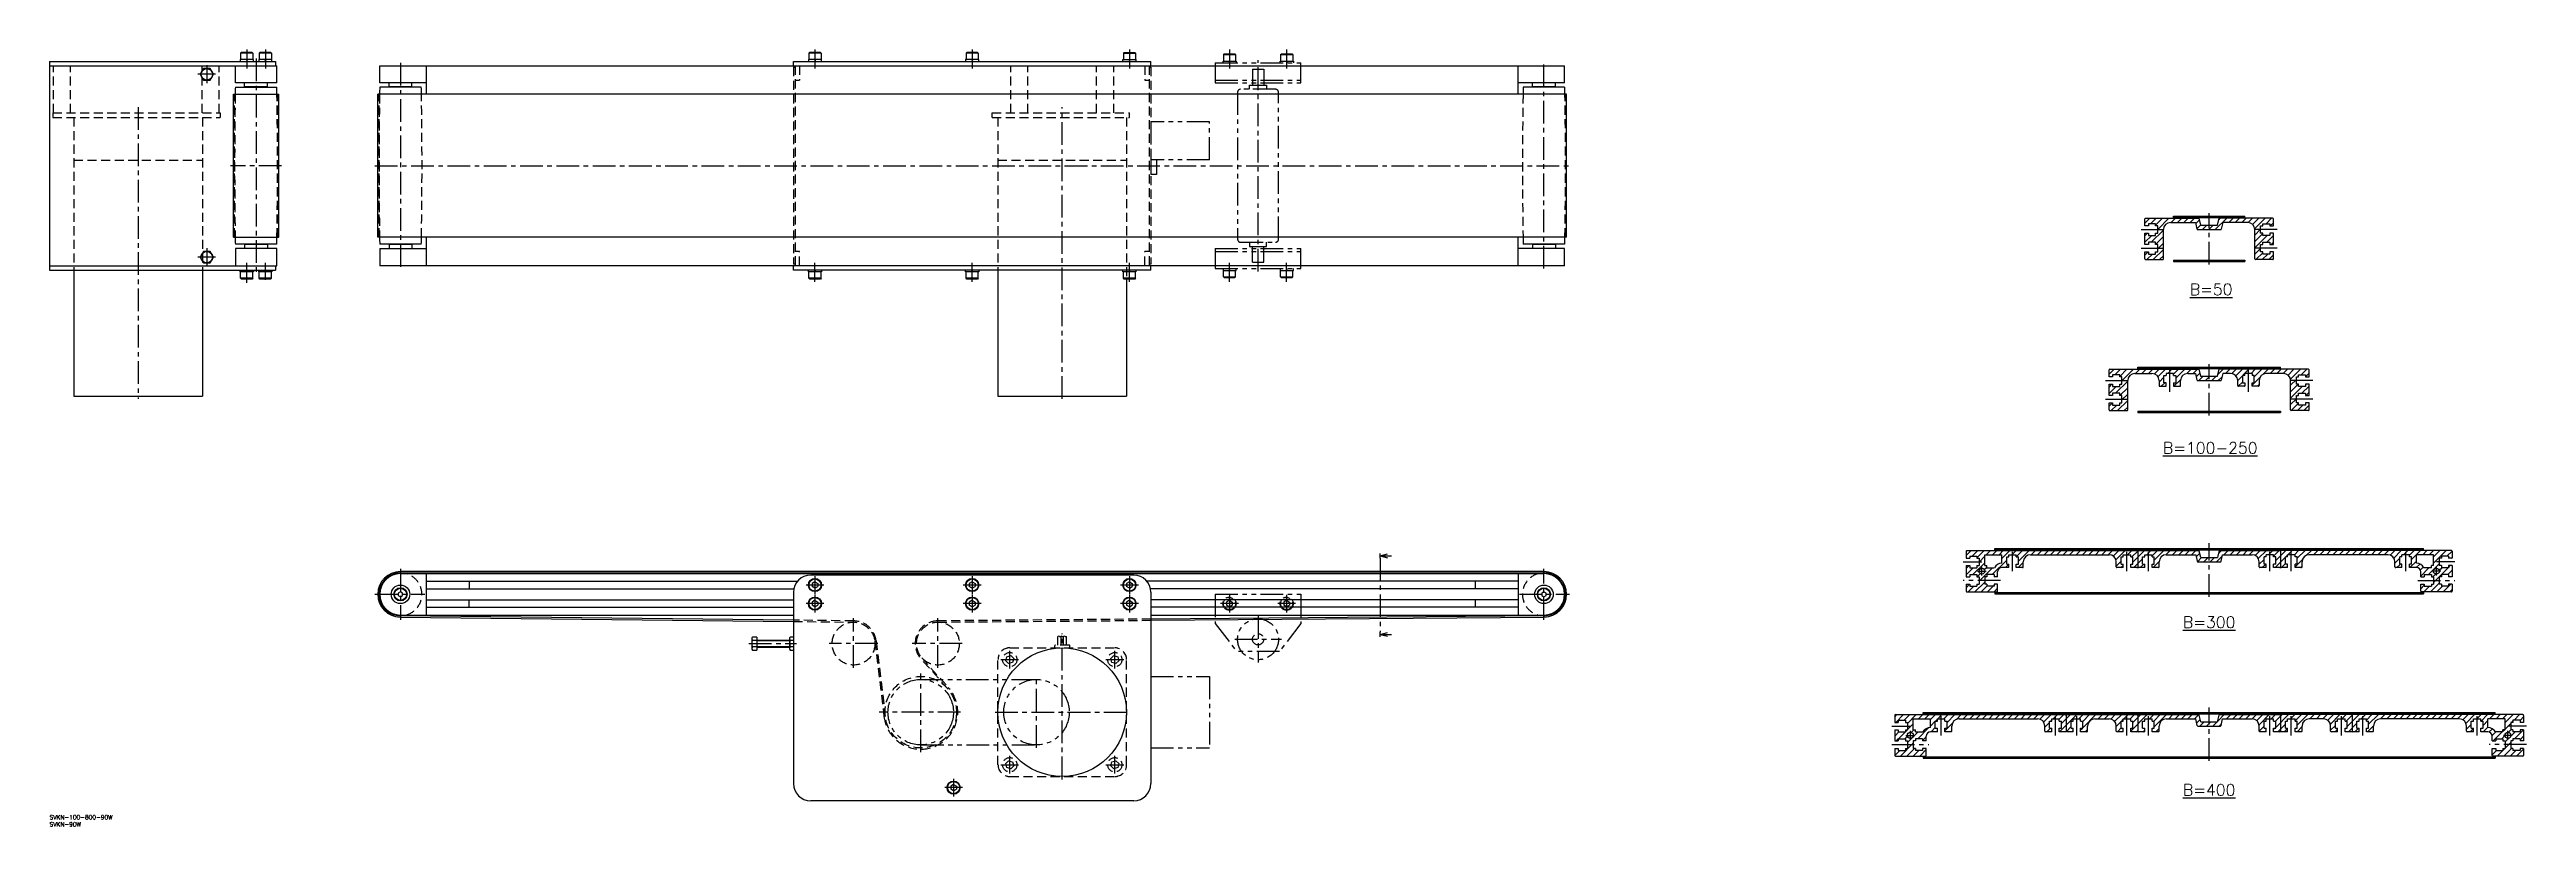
# Model space of a CAD drawing. Extents: x 0 to 1733, y -8 to 536.
import ezdxf

# ---------------------------------------------------------------- set-up
doc = ezdxf.new("R2010")
doc.units = 0
doc.header["$LTSCALE"] = 0.5
for name, pattern in [('CENTER', [50.8, 31.75, -6.35, 6.35, -6.35]), ('DASHED', [19.05, 12.7, -6.35]), ('PHANTOM', [63.5, 31.75, -6.35, 6.35, -6.35, 6.35, -6.35])]:
    doc.linetypes.add(name, pattern=pattern)
for name, color, linetype in [('MSM_CENTER', 1, 'CENTER'), ('MSM_CONTINUOUS', 7, 'CONTINUOUS'), ('MSM_DASHED', 4, 'DASHED'), ('MSM_IMAGINARY', 6, 'PHANTOM'), ('MSM_NARROW', 5, 'CONTINUOUS'), ('MSM_PART_NUMBER', 7, 'CONTINUOUS')]:
    doc.layers.add(name, color=color, linetype=linetype)
doc.styles.get("Standard").update_dxf_attribs({"font": 'txt.shx', "height": 3, "bigfont": 'bigfont.shx'})

msp = doc.modelspace()

# ---------------------------------------------------------------- texts
at = {"layer": 'MSM_PART_NUMBER'}
for s, p in [('%%UB=50', (1497.4, 363.9)), ('%%UB=100-250', (1478.6, 253)), ('%%UB=300', (1492.6, 131)), ('%%UB=400', (1492.6, 13.6))]:
    msp.add_text(s, height=8, dxfattribs=at).set_placement(p)

# ---------------------------------------------------------------- blocks, each defined once
blk = doc.blocks.new('*U2')
at = {"layer": 'MSM_PART_NUMBER'}
blk.add_text('SVKN-100-800-90W', height=3, dxfattribs=at).set_placement((0, -3))
blk = doc.blocks.new('*U3')
at = {"layer": 'MSM_PART_NUMBER'}
blk.add_text('SVKN-90W', height=3, dxfattribs=at).set_placement((0, -8))

# ---------------------------------------------------------------- linework, layer by layer
at = {"layer": 'MSM_CENTER'}
for p, q in [((110, 524.8), (110, 512.3)), ((138, 535.8), (138, 522.5)), ((144.5, 529.5), (144.5, 379.5)), ((151, 535.8), (151, 522.5)), ((245.5, 526.5), (245.5, 382.5)), ((535.5, 535.8), (535.5, 522.5)), ((645.5, 535.8), (645.5, 522.5)), ((755.5, 535.8), (755.5, 522.5)), ((825.5, 535.8), (825.5, 522.5)), ((845.5, 380.5), (845.5, 528.5)), ((865.5, 535.8), (865.5, 522.5)), ((1045.5, 382.5), (1045.5, 526.5)), ((116.2, 518.5), (103.8, 518.5)), ((62, 495.5), (62, 291.3)), ((708.5, 291.3), (708.5, 495.5)), ((162.4, 454.5), (126.6, 454.5)), ((227.6, 454.5), (1063.4, 454.5)), ((1510.9, 385.4), (1510.9, 421.3)), ((1463.4, 409.8), (1481.1, 409.8)), ((1558.4, 409.8), (1540.7, 409.8)), ((116.2, 390.5), (103.8, 390.5)), ((110, 396.8), (110, 384.3)), ((138, 372.6), (138, 386.5)), ((151, 374.6), (151, 386.5)), ((535.5, 373.2), (535.5, 386.5)), ((645.5, 373.2), (645.5, 386.5)), ((755.5, 373.2), (755.5, 386.5)), ((825.5, 373.2), (825.5, 386.5)), ((865.5, 373.2), (865.5, 386.5)), ((1463.4, 396.8), (1481.1, 396.8)), ((1558.4, 396.8), (1540.7, 396.8)), ((1510.9, 279.7), (1510.9, 315.6)), ((1438.4, 304.1), (1456.1, 304.1)), ((1483.4, 296.2), (1483.4, 311.6)), ((1538.4, 296.2), (1538.4, 311.6)), ((1583.4, 304.1), (1565.7, 304.1)), ((1438.4, 291.1), (1456.1, 291.1)), ((1583.4, 291.1), (1565.7, 291.1)), ((931, 179.8), (931, 128)), ((1338.9, 177.2), (1351.9, 177.2)), ((1351.9, 167.6), (1351.9, 173.8)), ((1373.4, 170.6), (1373.4, 184.2)), ((1453.4, 170.6), (1453.4, 184.2)), ((1468.4, 170.6), (1468.4, 184.2)), ((1510.9, 152.8), (1510.9, 190.2)), ((1553.4, 170.6), (1553.4, 184.2)), ((1568.4, 170.6), (1568.4, 184.2)), ((1648.4, 170.6), (1648.4, 184.2)), ((1682.9, 177.2), (1669.9, 177.2)), ((1669.9, 167.6), (1669.9, 173.8)), ((245.5, 172.4), (245.5, 136.6)), ((541.8, 161), (529.3, 161)), ((535.5, 167.2), (535.5, 154.7)), ((651.8, 161), (639.3, 161)), ((645.5, 167.2), (645.5, 154.7)), ((761.8, 161), (749.3, 161)), ((755.5, 167.2), (755.5, 154.7)), ((1045.5, 136.6), (1045.5, 172.4)), ((1364.9, 164.2), (1338.9, 164.2)), ((1348.8, 170.7), (1355, 170.7)), ((1656.9, 164.2), (1682.9, 164.2)), ((1673, 170.7), (1666.8, 170.7)), ((227.6, 154.5), (262.5, 154.5)), ((541.8, 148), (529.3, 148)), ((535.5, 154.2), (535.5, 141.7)), ((651.8, 148), (639.3, 148)), ((645.5, 154.2), (645.5, 141.7)), ((761.8, 148), (749.3, 148)), ((755.5, 154.2), (755.5, 141.7)), ((831.8, 148), (819.3, 148)), ((825.5, 154.2), (825.5, 141.7)), ((845.5, 139.3), (845.5, 106.7)), ((871.8, 148), (859.3, 148)), ((865.5, 154.2), (865.5, 141.7)), ((1028.5, 154.5), (1063.4, 154.5)), ((562.5, 103), (562.5, 137.9)), ((621.5, 103), (621.5, 137.9)), ((708.5, 25), (708.5, 127)), ((829.2, 123), (861.8, 123)), ((489.3, 120), (522.5, 120)), ((579.5, 120), (545.5, 120)), ((638.5, 120), (603.6, 120)), ((665.5, 108.8), (678, 108.8)), ((671.8, 102.5), (671.8, 115)), ((739.1, 108.8), (751.6, 108.8)), ((745.3, 102.5), (745.3, 115)), ((609.5, 44.1), (609.5, 99)), ((690.5, 47.1), (690.5, 96.9)), ((637.4, 72), (580.5, 72)), ((661.5, 72), (755.5, 72)), ((1323.4, 55.8), (1323.4, 69.3)), ((1403.4, 55.8), (1403.4, 69.3)), ((1418.4, 55.8), (1418.4, 69.3)), ((1453.4, 55.8), (1453.4, 69.3)), ((1468.4, 55.8), (1468.4, 69.3)), ((1510.9, 37.9), (1510.9, 75.3)), ((1553.4, 55.8), (1553.4, 69.3)), ((1568.4, 55.8), (1568.4, 69.3)), ((1603.4, 55.8), (1603.4, 69.3)), ((1618.4, 55.8), (1618.4, 69.3)), ((1698.4, 55.8), (1698.4, 69.3)), ((1288.9, 62.3), (1301.9, 62.3)), ((1298.8, 55.8), (1305, 55.8)), ((1301.9, 52.7), (1301.9, 58.9)), ((1723, 55.8), (1716.8, 55.8)), ((1732.9, 62.3), (1719.9, 62.3)), ((1719.9, 52.7), (1719.9, 58.9)), ((665.5, 35.2), (678, 35.2)), ((671.8, 29), (671.8, 41.5)), ((739.1, 35.2), (751.6, 35.2)), ((745.3, 29), (745.3, 41.5)), ((1288.9, 49.3), (1314.9, 49.3)), ((1732.9, 49.3), (1706.9, 49.3)), ((638.8, 19.2), (626.3, 19.2)), ((632.5, 25.4), (632.5, 12.9))]:
    msp.add_line(p, q, dxfattribs=at)
at = {"layer": 'MSM_CONTINUOUS'}
for p, q in [((0, 527.5), (0, 381.5)), ((0, 527.5), (158, 527.5)), ((0, 524.5), (159, 524.5)), ((107.7, 522.5), (105.4, 518.5)), ((112.3, 522.5), (107.7, 522.5)), ((114.6, 518.5), (112.3, 522.5)), ((130, 512.5), (130, 524.5)), ((142.6, 528.8), (133.4, 528.8)), ((133.4, 528.8), (133.4, 527.5)), ((134.2, 533.8), (133.7, 533.3)), ((142.2, 533.3), (133.7, 533.3)), ((133.7, 533.3), (133.7, 528.8)), ((141.7, 533.8), (134.2, 533.8)), ((137.7, 528.8), (138, 527.5)), ((138, 528.8), (138.3, 527.5)), ((142.2, 533.3), (141.7, 533.8)), ((142.2, 533.3), (142.2, 528.8)), ((142.6, 527.5), (142.6, 528.8)), ((155.6, 528.8), (146.4, 528.8)), ((146.4, 528.8), (146.4, 527.5)), ((147.2, 533.8), (146.7, 533.3)), ((155.2, 533.3), (146.7, 533.3)), ((146.7, 533.3), (146.7, 528.8)), ((154.7, 533.8), (147.2, 533.8)), ((150.7, 528.8), (151, 527.5)), ((151, 528.8), (151.3, 527.5)), ((155.2, 533.3), (154.7, 533.8)), ((155.2, 533.3), (155.2, 528.8)), ((155.6, 527.5), (155.6, 528.8)), ((158, 527.5), (158, 524.5)), ((159, 512.5), (159, 524.5)), ((231, 524.5), (1060, 524.5)), ((231, 512.5), (231, 524.5)), ((263.5, 524.5), (263.5, 504.5)), ((520.5, 527.5), (770.5, 527.5)), ((520.5, 524.5), (520.5, 527.5)), ((540.1, 528.8), (530.9, 528.8)), ((530.9, 528.8), (530.9, 527.5)), ((531.8, 533.8), (531.3, 533.3)), ((539.8, 533.3), (531.3, 533.3)), ((531.3, 533.3), (531.3, 528.8)), ((539.3, 533.8), (531.8, 533.8)), ((535.3, 528.8), (535.5, 527.5)), ((535.5, 528.8), (535.8, 527.5)), ((539.8, 533.3), (539.3, 533.8)), ((539.8, 533.3), (539.8, 528.8)), ((540.1, 527.5), (540.1, 528.8)), ((650.1, 528.8), (640.9, 528.8)), ((640.9, 528.8), (640.9, 527.5)), ((641.8, 533.8), (641.3, 533.3)), ((649.8, 533.3), (641.3, 533.3)), ((641.3, 533.3), (641.3, 528.8)), ((649.3, 533.8), (641.8, 533.8)), ((645.3, 528.8), (645.5, 527.5)), ((645.5, 528.8), (645.8, 527.5)), ((649.8, 533.3), (649.3, 533.8)), ((649.8, 533.3), (649.8, 528.8)), ((650.1, 527.5), (650.1, 528.8)), ((750.9, 528.8), (760.1, 528.8)), ((750.9, 527.5), (750.9, 528.8)), ((751.3, 533.3), (751.8, 533.8)), ((751.3, 533.3), (759.8, 533.3)), ((751.3, 533.3), (751.3, 528.8)), ((751.8, 533.8), (759.3, 533.8)), ((755.5, 528.8), (755.3, 527.5)), ((755.8, 528.8), (755.5, 527.5)), ((759.3, 533.8), (759.8, 533.3)), ((759.8, 533.3), (759.8, 528.8)), ((760.1, 528.8), (760.1, 527.5)), ((770.5, 524.5), (770.5, 527.5)), ((1027.5, 504.5), (1027.5, 524.5)), ((1060, 512.5), (1060, 524.5)), ((105.4, 518.5), (107.7, 514.5)), ((107.7, 514.5), (112.3, 514.5)), ((112.3, 514.5), (114.6, 518.5)), ((128.6, 504.5), (160.4, 504.5)), ((128.6, 404.5), (128.6, 504.5)), ((159, 512.5), (130, 512.5)), ((130, 509.5), (159, 509.5)), ((136.5, 509.7), (136.5, 512.5)), ((152.5, 509.7), (136.5, 509.7)), ((138.5, 509.5), (138.5, 509.7)), ((150.5, 509.5), (150.5, 509.7)), ((152.5, 509.7), (152.5, 512.5)), ((160.4, 404.5), (160.4, 504.5)), ((1061.4, 504.5), (229.6, 504.5)), ((229.6, 404.5), (229.6, 504.5)), ((263.5, 512.5), (231, 512.5)), ((260, 509.5), (231, 509.5)), ((237.5, 509.7), (237.5, 512.5)), ((253.5, 509.7), (237.5, 509.7)), ((239.5, 509.5), (239.5, 509.7)), ((251.5, 509.5), (251.5, 509.7)), ((253.5, 509.7), (253.5, 512.5)), ((1060, 512.5), (1027.5, 512.5)), ((1060, 509.5), (1031, 509.5)), ((1037.5, 509.7), (1037.5, 512.5)), ((1053.5, 509.7), (1037.5, 509.7)), ((1039.5, 509.5), (1039.5, 509.7)), ((1051.5, 509.5), (1051.5, 509.7)), ((1053.5, 509.7), (1053.5, 512.5)), ((1061.4, 404.5), (1061.4, 504.5)), ((1465.9, 412.4), (1465.9, 417.3)), ((1466.4, 417.8), (1503.8, 417.8)), ((1485.9, 418.3), (1485.9, 419.2)), ((1485.9, 419.2), (1535.9, 419.2)), ((1485.9, 418.3), (1535.9, 418.3)), ((1503.8, 417.8), (1504.9, 412.8)), ((1516.7, 412.8), (1517.8, 417.8)), ((1555.4, 417.8), (1517.8, 417.8)), ((1535.9, 418.3), (1535.9, 419.2)), ((1555.9, 412.4), (1555.9, 417.3)), ((128.6, 404.5), (160.4, 404.5)), ((159, 399.5), (130, 399.5)), ((152.5, 399.3), (136.5, 399.3)), ((136.5, 399.3), (136.5, 396.5)), ((138.5, 399.5), (138.5, 399.3)), ((150.5, 399.5), (150.5, 399.3)), ((152.5, 399.3), (152.5, 396.5)), ((1061.4, 404.5), (229.6, 404.5)), ((260, 399.5), (231, 399.5)), ((253.5, 399.3), (237.5, 399.3)), ((237.5, 399.3), (237.5, 396.5)), ((239.5, 399.5), (239.5, 399.3)), ((251.5, 399.5), (251.5, 399.3)), ((253.5, 399.3), (253.5, 396.5)), ((263.5, 404.5), (263.5, 384.5)), ((1027.5, 384.5), (1027.5, 404.5)), ((1060, 399.5), (1031, 399.5)), ((1053.5, 399.3), (1037.5, 399.3)), ((1037.5, 399.3), (1037.5, 396.5)), ((1039.5, 399.5), (1039.5, 399.3)), ((1051.5, 399.5), (1051.5, 399.3)), ((1053.5, 399.3), (1053.5, 396.5)), ((1468.4, 412.4), (1465.9, 412.4)), ((1465.9, 407.2), (1468.4, 407.2)), ((1465.9, 399.4), (1465.9, 407.2)), ((1468.4, 399.4), (1465.9, 399.4)), ((1468.4, 413.9), (1468.4, 412.4)), ((1473.4, 413.9), (1468.4, 413.9)), ((1468.4, 407.2), (1468.4, 405.7)), ((1468.4, 405.7), (1473.4, 405.7)), ((1468.4, 400.9), (1468.4, 399.4)), ((1473.4, 400.9), (1468.4, 400.9)), ((1473.4, 412.4), (1473.4, 413.9)), ((1474.9, 412.4), (1473.4, 412.4)), ((1473.4, 407.2), (1474.9, 407.2)), ((1473.4, 405.7), (1473.4, 407.2)), ((1473.4, 399.4), (1473.4, 400.9)), ((1474.9, 399.4), (1473.4, 399.4)), ((1474.9, 407.2), (1474.9, 412.4)), ((1474.9, 394.2), (1474.9, 399.4)), ((1478.9, 389.3), (1478.9, 409.8)), ((1483.9, 414.8), (1501.4, 414.8)), ((1501.4, 414.8), (1502.4, 410.1)), ((1502.9, 409.8), (1518.9, 409.8)), ((1504.9, 412.8), (1516.7, 412.8)), ((1520.4, 414.8), (1519.4, 410.1)), ((1537.9, 414.8), (1520.4, 414.8)), ((1542.9, 389.3), (1542.9, 409.8)), ((1546.9, 407.2), (1546.9, 412.4)), ((1546.9, 412.4), (1548.4, 412.4)), ((1548.4, 407.2), (1546.9, 407.2)), ((1546.9, 394.2), (1546.9, 399.4)), ((1546.9, 399.4), (1548.4, 399.4)), ((1548.4, 412.4), (1548.4, 413.9)), ((1548.4, 413.9), (1553.4, 413.9)), ((1548.4, 405.7), (1548.4, 407.2)), ((1553.4, 405.7), (1548.4, 405.7)), ((1548.4, 399.4), (1548.4, 400.9)), ((1548.4, 400.9), (1553.4, 400.9)), ((1553.4, 413.9), (1553.4, 412.4)), ((1553.4, 412.4), (1555.9, 412.4)), ((1555.9, 407.2), (1553.4, 407.2)), ((1553.4, 407.2), (1553.4, 405.7)), ((1553.4, 400.9), (1553.4, 399.4)), ((1553.4, 399.4), (1555.9, 399.4)), ((1555.9, 399.4), (1555.9, 407.2)), ((0, 384.5), (159, 384.5)), ((0, 381.5), (158, 381.5)), ((17, 381.5), (17, 293.3)), ((107.7, 394.5), (105.4, 390.5)), ((105.4, 390.5), (107.7, 386.5)), ((107, 381.5), (107, 293.3)), ((112.3, 394.5), (107.7, 394.5)), ((107.7, 386.5), (112.3, 386.5)), ((114.6, 390.5), (112.3, 394.5)), ((112.3, 386.5), (114.6, 390.5)), ((130, 396.5), (130, 384.5)), ((159, 396.5), (130, 396.5)), ((133.4, 380.2), (133.4, 381.5)), ((137.7, 380.2), (138, 381.5)), ((138, 380.2), (138.3, 381.5)), ((142.6, 381.5), (142.6, 380.2)), ((146.4, 380.2), (146.4, 381.5)), ((150.7, 380.2), (151, 381.5)), ((151, 380.2), (151.3, 381.5)), ((155.6, 381.5), (155.6, 380.2)), ((158, 384.5), (158, 381.5)), ((159, 384.5), (159, 396.5)), ((231, 396.5), (231, 384.5)), ((231, 396.5), (263.5, 396.5)), ((1060, 384.5), (231, 384.5)), ((520.5, 381.5), (520.5, 384.5)), ((770.5, 381.5), (520.5, 381.5)), ((530.9, 380.2), (530.9, 381.5)), ((535.3, 380.2), (535.5, 381.5)), ((535.5, 380.2), (535.8, 381.5)), ((540.1, 381.5), (540.1, 380.2)), ((640.9, 380.2), (640.9, 381.5)), ((645.3, 380.2), (645.5, 381.5)), ((645.5, 380.2), (645.8, 381.5)), ((650.1, 381.5), (650.1, 380.2)), ((663.5, 381.5), (663.5, 293.3)), ((750.9, 380.2), (750.9, 381.5)), ((755.3, 380.2), (755.5, 381.5)), ((755.5, 380.2), (755.8, 381.5)), ((760.1, 381.5), (760.1, 380.2)), ((770.5, 381.5), (770.5, 384.5)), ((1060, 396.5), (1027.5, 396.5)), ((1060, 384.5), (1060, 396.5)), ((1465.9, 394.2), (1468.4, 394.2)), ((1465.9, 389.3), (1465.9, 394.2)), ((1466.4, 388.8), (1478.4, 388.8)), ((1468.4, 394.2), (1468.4, 392.7)), ((1468.4, 392.7), (1473.4, 392.7)), ((1473.4, 394.2), (1474.9, 394.2)), ((1473.4, 392.7), (1473.4, 394.2)), ((1485.9, 388.3), (1485.9, 387.4)), ((1485.9, 388.3), (1535.9, 388.3)), ((1485.9, 387.4), (1535.9, 387.4)), ((1535.9, 388.3), (1535.9, 387.4)), ((1555.4, 388.8), (1543.4, 388.8)), ((1548.4, 394.2), (1546.9, 394.2)), ((1548.4, 392.7), (1548.4, 394.2)), ((1553.4, 392.7), (1548.4, 392.7)), ((1555.9, 394.2), (1553.4, 394.2)), ((1553.4, 394.2), (1553.4, 392.7)), ((1555.9, 389.3), (1555.9, 394.2)), ((142.6, 380.2), (133.4, 380.2)), ((133.7, 375.7), (133.7, 380.2)), ((142.2, 375.7), (133.7, 375.7)), ((134.2, 375.2), (133.7, 375.7)), ((141.7, 375.2), (134.2, 375.2)), ((142.2, 375.7), (141.7, 375.2)), ((142.2, 375.7), (142.2, 380.2)), ((155.6, 380.2), (146.4, 380.2)), ((146.7, 375.7), (146.7, 380.2)), ((155.2, 375.7), (146.7, 375.7)), ((147.2, 375.2), (146.7, 375.7)), ((154.7, 375.2), (147.2, 375.2)), ((155.2, 375.7), (154.7, 375.2)), ((155.2, 375.7), (155.2, 380.2)), ((540.1, 380.2), (530.9, 380.2)), ((531.3, 375.7), (531.3, 380.2)), ((539.8, 375.7), (531.3, 375.7)), ((531.8, 375.2), (531.3, 375.7)), ((539.3, 375.2), (531.8, 375.2)), ((539.8, 375.7), (539.3, 375.2)), ((539.8, 375.7), (539.8, 380.2)), ((650.1, 380.2), (640.9, 380.2)), ((641.3, 375.7), (641.3, 380.2)), ((649.8, 375.7), (641.3, 375.7)), ((641.8, 375.2), (641.3, 375.7)), ((649.3, 375.2), (641.8, 375.2)), ((649.8, 375.7), (649.3, 375.2)), ((649.8, 375.7), (649.8, 380.2)), ((760.1, 380.2), (750.9, 380.2)), ((751.3, 375.7), (751.3, 380.2)), ((759.8, 375.7), (751.3, 375.7)), ((751.8, 375.2), (751.3, 375.7)), ((759.3, 375.2), (751.8, 375.2)), ((753.5, 375.2), (753.5, 293.3)), ((759.8, 375.7), (759.3, 375.2)), ((759.8, 375.7), (759.8, 380.2)), ((1441.4, 312.1), (1503.8, 312.1)), ((1460.9, 312.6), (1460.9, 313.5)), ((1460.9, 313.5), (1560.9, 313.5)), ((1460.9, 312.6), (1560.9, 312.6)), ((1503.8, 312.1), (1504.9, 307.1)), ((1516.7, 307.1), (1517.8, 312.1)), ((1580.4, 312.1), (1517.8, 312.1)), ((1560.9, 312.6), (1560.9, 313.5)), ((1440.9, 306.7), (1440.9, 311.6)), ((1443.4, 306.7), (1440.9, 306.7)), ((1440.9, 301.5), (1443.4, 301.5)), ((1440.9, 293.7), (1440.9, 301.5)), ((1443.4, 308.2), (1443.4, 306.7)), ((1448.4, 308.2), (1443.4, 308.2)), ((1443.4, 301.5), (1443.4, 300)), ((1443.4, 300), (1448.4, 300)), ((1443.4, 295.2), (1443.4, 293.7)), ((1448.4, 295.2), (1443.4, 295.2)), ((1448.4, 306.7), (1448.4, 308.2)), ((1449.9, 306.7), (1448.4, 306.7)), ((1448.4, 301.5), (1449.9, 301.5)), ((1448.4, 300), (1448.4, 301.5)), ((1448.4, 293.7), (1448.4, 295.2)), ((1449.9, 301.5), (1449.9, 306.7)), ((1453.9, 283.6), (1453.9, 304.1)), ((1458.9, 309.1), (1470.9, 309.1)), ((1475.9, 304.1), (1475.9, 300.6)), ((1476.4, 300.1), (1480.8, 300.1)), ((1479.3, 302.6), (1479.3, 307.6)), ((1479.3, 307.6), (1480.8, 307.6)), ((1480.8, 302.6), (1479.3, 302.6)), ((1486, 309.1), (1480.8, 309.1)), ((1480.8, 309.1), (1480.8, 307.6)), ((1480.8, 300.1), (1480.8, 302.6)), ((1486, 307.6), (1486, 309.1)), ((1486, 307.6), (1487.5, 307.6)), ((1486, 302.6), (1487.5, 302.6)), ((1486, 302.6), (1486, 300.1)), ((1486, 300.1), (1490.4, 300.1)), ((1487.5, 307.6), (1487.5, 302.6)), ((1490.9, 300.6), (1490.9, 304.1)), ((1495.9, 309.1), (1501.4, 309.1)), ((1501.4, 309.1), (1502.4, 304.5)), ((1502.9, 304.1), (1518.9, 304.1)), ((1504.9, 307.1), (1516.7, 307.1)), ((1520.4, 309.1), (1519.4, 304.5)), ((1525.9, 309.1), (1520.4, 309.1)), ((1530.9, 300.6), (1530.9, 304.1)), ((1535.8, 300.1), (1531.4, 300.1)), ((1534.3, 307.6), (1534.3, 302.6)), ((1535.8, 307.6), (1534.3, 307.6)), ((1534.3, 302.6), (1535.8, 302.6)), ((1541, 309.1), (1535.8, 309.1)), ((1535.8, 307.6), (1535.8, 309.1)), ((1535.8, 302.6), (1535.8, 300.1)), ((1541, 309.1), (1541, 307.6)), ((1542.5, 307.6), (1541, 307.6)), ((1541, 302.6), (1542.5, 302.6)), ((1541, 300.1), (1541, 302.6)), ((1545.4, 300.1), (1541, 300.1)), ((1542.5, 302.6), (1542.5, 307.6)), ((1545.9, 304.1), (1545.9, 300.6)), ((1562.9, 309.1), (1550.9, 309.1)), ((1567.9, 283.6), (1567.9, 304.1)), ((1571.9, 301.5), (1571.9, 306.7)), ((1571.9, 306.7), (1573.4, 306.7)), ((1573.4, 301.5), (1571.9, 301.5)), ((1573.4, 306.7), (1573.4, 308.2)), ((1573.4, 308.2), (1578.4, 308.2)), ((1573.4, 300), (1573.4, 301.5)), ((1578.4, 300), (1573.4, 300)), ((1573.4, 293.7), (1573.4, 295.2)), ((1573.4, 295.2), (1578.4, 295.2)), ((1578.4, 308.2), (1578.4, 306.7)), ((1578.4, 306.7), (1580.9, 306.7)), ((1580.9, 301.5), (1578.4, 301.5)), ((1578.4, 301.5), (1578.4, 300)), ((1578.4, 295.2), (1578.4, 293.7)), ((1580.9, 306.7), (1580.9, 311.6)), ((1580.9, 293.7), (1580.9, 301.5)), ((17, 293.3), (107, 293.3)), ((663.5, 293.3), (753.5, 293.3)), ((1443.4, 293.7), (1440.9, 293.7)), ((1440.9, 283.6), (1440.9, 288.5)), ((1440.9, 288.5), (1443.4, 288.5)), ((1441.4, 283.1), (1453.4, 283.1)), ((1443.4, 288.5), (1443.4, 287)), ((1443.4, 287), (1448.4, 287)), ((1449.9, 293.7), (1448.4, 293.7)), ((1448.4, 288.5), (1449.9, 288.5)), ((1448.4, 287), (1448.4, 288.5)), ((1449.9, 288.5), (1449.9, 293.7)), ((1460.9, 282.6), (1460.9, 281.7)), ((1460.9, 282.6), (1560.9, 282.6)), ((1460.9, 281.7), (1560.9, 281.7)), ((1560.9, 282.6), (1560.9, 281.7)), ((1580.4, 283.1), (1568.4, 283.1)), ((1571.9, 288.5), (1571.9, 293.7)), ((1571.9, 293.7), (1573.4, 293.7)), ((1573.4, 288.5), (1571.9, 288.5)), ((1573.4, 287), (1573.4, 288.5)), ((1578.4, 287), (1573.4, 287)), ((1578.4, 293.7), (1580.9, 293.7)), ((1580.9, 288.5), (1578.4, 288.5)), ((1578.4, 288.5), (1578.4, 287)), ((1580.9, 283.6), (1580.9, 288.5)), ((1340.9, 184.7), (1340.9, 179.8)), ((1340.9, 179.8), (1343.4, 179.8)), ((1340.9, 174.6), (1343.4, 174.6)), ((1340.9, 174.6), (1340.9, 166.8)), ((1341.4, 185.2), (1460.4, 185.2)), ((1343.4, 181.3), (1343.4, 179.8)), ((1343.4, 181.3), (1348.4, 181.3)), ((1343.4, 174.6), (1343.4, 173.1)), ((1348.4, 181.3), (1348.4, 179.8)), ((1348.4, 179.8), (1349.9, 179.8)), ((1348.4, 174.6), (1348.4, 173.1)), ((1348.4, 174.6), (1349.9, 174.6)), ((1349.9, 179.8), (1349.9, 174.6)), ((1353.9, 182.2), (1365.9, 182.2)), ((1353.9, 174.6), (1353.9, 182.2)), ((1353.9, 174.6), (1355.4, 174.6)), ((1355.4, 173.1), (1355.4, 174.6)), ((1360.9, 185.7), (1360.9, 186.6)), ((1360.9, 186.6), (1660.9, 186.6)), ((1360.9, 185.7), (1660.9, 185.7)), ((1365.9, 176.2), (1365.9, 182.2)), ((1369.3, 180.7), (1370.8, 180.7)), ((1369.3, 175.7), (1369.3, 180.7)), ((1369.3, 175.7), (1370.8, 175.7)), ((1370.8, 182.2), (1376, 182.2)), ((1370.8, 180.7), (1370.8, 182.2)), ((1370.8, 173.2), (1370.8, 175.7)), ((1376, 180.7), (1376, 182.2)), ((1376, 180.7), (1377.5, 180.7)), ((1376, 173.2), (1376, 175.7)), ((1376, 175.7), (1377.5, 175.7)), ((1377.5, 175.7), (1377.5, 180.7)), ((1380.9, 173.7), (1380.9, 177.2)), ((1385.9, 182.2), (1440.9, 182.2)), ((1445.9, 173.7), (1445.9, 177.2)), ((1449.3, 180.7), (1450.8, 180.7)), ((1449.3, 175.7), (1449.3, 180.7)), ((1449.3, 175.7), (1450.8, 175.7)), ((1450.8, 182.2), (1456, 182.2)), ((1450.8, 180.7), (1450.8, 182.2)), ((1450.8, 173.2), (1450.8, 175.7)), ((1456, 180.7), (1456, 182.2)), ((1456, 180.7), (1457.5, 180.7)), ((1456, 173.2), (1456, 175.7)), ((1456, 175.7), (1457.5, 175.7)), ((1457.5, 175.7), (1457.5, 180.7)), ((1460.9, 184.7), (1460.9, 173.7)), ((1461.4, 185.2), (1503.5, 185.2)), ((1464.3, 180.7), (1465.8, 180.7)), ((1464.3, 175.7), (1464.3, 180.7)), ((1464.3, 175.7), (1465.8, 175.7)), ((1465.8, 182.2), (1471, 182.2)), ((1465.8, 180.7), (1465.8, 182.2)), ((1465.8, 173.2), (1465.8, 175.7)), ((1471, 180.7), (1471, 182.2)), ((1471, 180.7), (1472.5, 180.7)), ((1471, 173.2), (1471, 175.7)), ((1471, 175.7), (1472.5, 175.7)), ((1472.5, 175.7), (1472.5, 180.7)), ((1475.9, 173.7), (1475.9, 177.2)), ((1480.9, 182.2), (1501.5, 182.2)), ((1501.5, 182.2), (1502.5, 177.6)), ((1503, 177.2), (1518.8, 177.2)), ((1505, 180.2), (1504, 184.8)), ((1505, 180.2), (1516.8, 180.2)), ((1517.9, 185.2), (1516.8, 180.2)), ((1518.3, 185.2), (1560.4, 185.2)), ((1519.3, 177.6), (1520.3, 182.2)), ((1520.3, 182.2), (1540.9, 182.2)), ((1545.9, 173.7), (1545.9, 177.2)), ((1549.3, 175.7), (1549.3, 180.7)), ((1550.8, 180.7), (1549.3, 180.7)), ((1550.8, 175.7), (1549.3, 175.7)), ((1556, 182.2), (1550.8, 182.2)), ((1550.8, 180.7), (1550.8, 182.2)), ((1550.8, 173.2), (1550.8, 175.7)), ((1556, 180.7), (1556, 182.2)), ((1557.5, 180.7), (1556, 180.7)), ((1556, 173.2), (1556, 175.7)), ((1557.5, 175.7), (1556, 175.7)), ((1557.5, 175.7), (1557.5, 180.7)), ((1560.9, 184.7), (1560.9, 173.7)), ((1680.4, 185.2), (1561.4, 185.2)), ((1564.3, 175.7), (1564.3, 180.7)), ((1565.8, 180.7), (1564.3, 180.7)), ((1565.8, 175.7), (1564.3, 175.7)), ((1571, 182.2), (1565.8, 182.2)), ((1565.8, 180.7), (1565.8, 182.2)), ((1565.8, 173.2), (1565.8, 175.7)), ((1571, 180.7), (1571, 182.2)), ((1572.5, 180.7), (1571, 180.7)), ((1571, 173.2), (1571, 175.7)), ((1572.5, 175.7), (1571, 175.7)), ((1572.5, 175.7), (1572.5, 180.7)), ((1575.9, 173.7), (1575.9, 177.2)), ((1635.9, 182.2), (1580.9, 182.2)), ((1640.9, 173.7), (1640.9, 177.2)), ((1644.3, 175.7), (1644.3, 180.7)), ((1645.8, 180.7), (1644.3, 180.7)), ((1645.8, 175.7), (1644.3, 175.7)), ((1651, 182.2), (1645.8, 182.2)), ((1645.8, 180.7), (1645.8, 182.2)), ((1645.8, 173.2), (1645.8, 175.7)), ((1651, 180.7), (1651, 182.2)), ((1652.5, 180.7), (1651, 180.7)), ((1651, 173.2), (1651, 175.7)), ((1652.5, 175.7), (1651, 175.7)), ((1652.5, 175.7), (1652.5, 180.7)), ((1667.9, 182.2), (1655.9, 182.2)), ((1655.9, 176.2), (1655.9, 182.2)), ((1660.9, 185.7), (1660.9, 186.6)), ((1667.9, 174.6), (1666.4, 174.6)), ((1666.4, 173.1), (1666.4, 174.6)), ((1667.9, 174.6), (1667.9, 182.2)), ((1671.9, 179.8), (1671.9, 174.6)), ((1673.4, 179.8), (1671.9, 179.8)), ((1673.4, 174.6), (1671.9, 174.6)), ((1673.4, 181.3), (1673.4, 179.8)), ((1678.4, 181.3), (1673.4, 181.3)), ((1673.4, 174.6), (1673.4, 173.1)), ((1678.4, 181.3), (1678.4, 179.8)), ((1680.9, 179.8), (1678.4, 179.8)), ((1680.9, 174.6), (1678.4, 174.6)), ((1678.4, 174.6), (1678.4, 173.1)), ((1680.9, 184.7), (1680.9, 179.8)), ((1680.9, 174.6), (1680.9, 166.8)), ((245.5, 156.2), (244, 155.4)), ((1045.5, 170.4), (245.5, 170.4)), ((245.5, 169.5), (1045.5, 169.5)), ((245.5, 169), (1045.5, 169)), ((247, 155.4), (245.5, 156.2)), ((263.5, 169), (263.5, 140)), ((263.5, 163.6), (523.3, 163.6)), ((263.5, 158.4), (520.8, 158.4)), ((293.5, 163.6), (293.5, 158.4)), ((520.5, 156), (520.5, 22)), ((758.5, 168), (532.5, 168)), ((535.5, 163.3), (533.5, 162.1)), ((533.5, 162.1), (533.5, 159.9)), ((535.5, 158.7), (533.5, 159.9)), ((535.5, 163.3), (537.5, 162.1)), ((535.5, 158.7), (537.5, 159.9)), ((537.5, 162.1), (537.5, 159.9)), ((645.5, 163.3), (643.5, 162.1)), ((643.5, 162.1), (643.5, 159.9)), ((645.5, 158.7), (643.5, 159.9)), ((645.5, 163.3), (647.5, 162.1)), ((645.5, 158.7), (647.5, 159.9)), ((647.5, 162.1), (647.5, 159.9)), ((755.5, 163.3), (753.5, 162.1)), ((753.5, 162.1), (753.5, 159.9)), ((755.5, 158.7), (753.5, 159.9)), ((755.5, 163.3), (757.5, 162.1)), ((755.5, 158.7), (757.5, 159.9)), ((757.5, 162.1), (757.5, 159.9)), ((1027.5, 163.6), (767.8, 163.6)), ((1027.5, 158.4), (770.3, 158.4)), ((770.5, 156), (770.5, 22)), ((997.5, 163.6), (997.5, 158.4)), ((1027.5, 169), (1027.5, 140)), ((1045.5, 156.2), (1044, 155.4)), ((1047, 155.4), (1045.5, 156.2)), ((1340.9, 166.8), (1343.4, 166.8)), ((1340.9, 161.6), (1343.4, 161.6)), ((1340.9, 161.6), (1340.9, 156.7)), ((1341.4, 156.2), (1362.4, 156.2)), ((1343.4, 173.1), (1348.4, 173.1)), ((1343.4, 168.3), (1343.4, 166.8)), ((1343.4, 168.3), (1348.4, 168.3)), ((1343.4, 161.6), (1343.4, 160.1)), ((1343.4, 160.1), (1348.4, 160.1)), ((1348.4, 168.3), (1348.4, 166.8)), ((1348.4, 166.8), (1349.9, 166.8)), ((1348.4, 161.6), (1348.4, 160.1)), ((1348.4, 161.6), (1349.9, 161.6)), ((1349.9, 166.8), (1349.9, 161.6)), ((1353.9, 166.8), (1353.9, 161.6)), ((1355.4, 166.8), (1353.9, 166.8)), ((1355.4, 161.6), (1353.9, 161.6)), ((1355.4, 173.1), (1360.6, 173.1)), ((1355.4, 168.3), (1355.4, 166.8)), ((1360.4, 168.3), (1355.4, 168.3)), ((1355.4, 161.6), (1355.4, 160.1)), ((1360.4, 160.1), (1355.4, 160.1)), ((1360.4, 168.3), (1360.4, 166.8)), ((1362.9, 166.8), (1360.4, 166.8)), ((1362.9, 161.6), (1360.4, 161.6)), ((1360.4, 161.6), (1360.4, 160.1)), ((1362.9, 166.8), (1362.9, 170.2)), ((1362.9, 156.7), (1362.9, 161.6)), ((1370.8, 173.2), (1365.9, 173.2)), ((1380.4, 173.2), (1376, 173.2)), ((1450.8, 173.2), (1446.4, 173.2)), ((1460.4, 173.2), (1456, 173.2)), ((1465.8, 173.2), (1461.4, 173.2)), ((1475.4, 173.2), (1471, 173.2)), ((1550.8, 173.2), (1546.4, 173.2)), ((1560.4, 173.2), (1556, 173.2)), ((1565.8, 173.2), (1561.4, 173.2)), ((1575.4, 173.2), (1571, 173.2)), ((1645.8, 173.2), (1641.4, 173.2)), ((1655.9, 173.2), (1651, 173.2)), ((1658.9, 166.8), (1658.9, 170.2)), ((1658.9, 166.8), (1661.4, 166.8)), ((1658.9, 156.7), (1658.9, 161.6)), ((1658.9, 161.6), (1661.4, 161.6)), ((1680.4, 156.2), (1659.4, 156.2)), ((1666.4, 173.1), (1661.2, 173.1)), ((1661.4, 168.3), (1661.4, 166.8)), ((1661.4, 168.3), (1666.4, 168.3)), ((1661.4, 161.6), (1661.4, 160.1)), ((1661.4, 160.1), (1666.4, 160.1)), ((1666.4, 168.3), (1666.4, 166.8)), ((1666.4, 166.8), (1667.9, 166.8)), ((1666.4, 161.6), (1666.4, 160.1)), ((1666.4, 161.6), (1667.9, 161.6)), ((1667.9, 166.8), (1667.9, 161.6)), ((1671.9, 166.8), (1671.9, 161.6)), ((1673.4, 166.8), (1671.9, 166.8)), ((1673.4, 161.6), (1671.9, 161.6)), ((1678.4, 173.1), (1673.4, 173.1)), ((1673.4, 168.3), (1673.4, 166.8)), ((1678.4, 168.3), (1673.4, 168.3)), ((1673.4, 161.6), (1673.4, 160.1)), ((1678.4, 160.1), (1673.4, 160.1)), ((1678.4, 168.3), (1678.4, 166.8)), ((1680.9, 166.8), (1678.4, 166.8)), ((1680.9, 161.6), (1678.4, 161.6)), ((1678.4, 161.6), (1678.4, 160.1)), ((1680.9, 161.6), (1680.9, 156.7)), ((244, 155.4), (244, 153.6)), ((244, 153.6), (245.5, 152.8)), ((520.5, 136.4), (245.4, 139.5)), ((245.5, 152.8), (247, 153.6)), ((245.5, 140), (520.5, 140)), ((247, 153.6), (247, 155.4)), ((263.5, 150.6), (520.5, 150.6)), ((263.5, 145.4), (520.5, 145.4)), ((293.5, 145.4), (293.5, 150.6)), ((535.5, 150.3), (533.5, 149.1)), ((533.5, 149.1), (533.5, 146.9)), ((535.5, 145.7), (533.5, 146.9)), ((535.5, 150.3), (537.5, 149.1)), ((535.5, 145.7), (537.5, 146.9)), ((537.5, 149.1), (537.5, 146.9)), ((645.5, 150.3), (643.5, 149.1)), ((643.5, 149.1), (643.5, 146.9)), ((645.5, 145.7), (643.5, 146.9)), ((645.5, 150.3), (647.5, 149.1)), ((645.5, 145.7), (647.5, 146.9)), ((647.5, 149.1), (647.5, 146.9)), ((755.5, 150.3), (753.5, 149.1)), ((753.5, 149.1), (753.5, 146.9)), ((755.5, 145.7), (753.5, 146.9)), ((755.5, 150.3), (757.5, 149.1)), ((755.5, 145.7), (757.5, 146.9)), ((757.5, 149.1), (757.5, 146.9)), ((1027.5, 150.6), (770.5, 150.6)), ((1027.5, 145.4), (770.5, 145.4)), ((770.5, 140), (1045.5, 140)), ((1045.7, 139.5), (770.5, 137.2)), ((997.5, 150.6), (997.5, 145.4)), ((1044, 155.4), (1044, 153.6)), ((1044, 153.6), (1045.5, 152.8)), ((1045.5, 152.8), (1047, 153.6)), ((1047, 153.6), (1047, 155.4)), ((1360.9, 155.7), (1360.9, 154.8)), ((1360.9, 155.7), (1660.9, 155.7)), ((1360.9, 154.8), (1660.9, 154.8)), ((1660.9, 155.7), (1660.9, 154.8)), ((245.4, 138.6), (520.5, 135.5)), ((491.3, 124), (491.7, 124.6)), ((491.3, 124), (491.3, 116)), ((494.8, 124.6), (491.7, 124.6)), ((491.7, 122.3), (494.8, 122.3)), ((494.8, 124.6), (494.8, 115.4)), ((494.8, 122.5), (517.7, 122.5)), ((517.7, 124), (518.1, 124.6)), ((517.7, 124), (517.7, 116)), ((520.5, 124.6), (518.1, 124.6)), ((518.1, 122.3), (520.5, 122.3)), ((770.5, 136.3), (1045.7, 138.6)), ((491.3, 116), (491.7, 115.4)), ((494.8, 117.7), (491.7, 117.7)), ((491.7, 115.4), (494.8, 115.4)), ((494.8, 117.5), (517.7, 117.5)), ((517.7, 116), (518.1, 115.4)), ((520.5, 117.7), (518.1, 117.7)), ((518.1, 115.4), (520.5, 115.4)), ((1290.9, 69.8), (1290.9, 64.9)), ((1291.4, 70.3), (1410.4, 70.3)), ((1310.9, 71.7), (1710.9, 71.7)), ((1310.9, 70.8), (1310.9, 71.7)), ((1310.9, 70.8), (1710.9, 70.8)), ((1410.9, 69.8), (1410.9, 58.8)), ((1411.4, 70.3), (1460.4, 70.3)), ((1460.9, 69.8), (1460.9, 58.8)), ((1461.4, 70.3), (1503.5, 70.3)), ((1505, 65.3), (1504, 70)), ((1516.8, 65.3), (1517.8, 70)), ((1518.3, 70.3), (1560.4, 70.3)), ((1560.9, 69.8), (1560.9, 58.8)), ((1610.4, 70.3), (1561.4, 70.3)), ((1610.9, 69.8), (1610.9, 58.8)), ((1730.4, 70.3), (1611.4, 70.3)), ((1710.9, 70.8), (1710.9, 71.7)), ((1730.9, 69.8), (1730.9, 64.9)), ((1290.9, 64.9), (1293.4, 64.9)), ((1290.9, 59.7), (1293.4, 59.7)), ((1290.9, 59.7), (1290.9, 51.9)), ((1293.4, 66.4), (1293.4, 64.9)), ((1293.4, 66.4), (1298.4, 66.4)), ((1293.4, 59.7), (1293.4, 58.2)), ((1293.4, 58.2), (1298.4, 58.2)), ((1293.4, 53.4), (1293.4, 51.9)), ((1293.4, 53.4), (1298.4, 53.4)), ((1298.4, 66.4), (1298.4, 64.9)), ((1298.4, 64.9), (1299.9, 64.9)), ((1298.4, 59.7), (1298.4, 58.2)), ((1298.4, 59.7), (1299.9, 59.7)), ((1298.4, 53.4), (1298.4, 51.9)), ((1299.9, 64.9), (1299.9, 59.7)), ((1303.9, 67.3), (1315.9, 67.3)), ((1303.9, 59.7), (1303.9, 67.3)), ((1303.9, 59.7), (1305.4, 59.7)), ((1305.4, 58.2), (1305.4, 59.7)), ((1305.4, 58.2), (1310.6, 58.2)), ((1305.4, 53.4), (1305.4, 51.9)), ((1310.4, 53.4), (1305.4, 53.4)), ((1310.4, 53.4), (1310.4, 51.9)), ((1312.9, 51.9), (1312.9, 55.3)), ((1315.9, 61.3), (1315.9, 67.3)), ((1320.8, 58.3), (1315.9, 58.3)), ((1319.3, 65.8), (1320.8, 65.8)), ((1319.3, 60.8), (1319.3, 65.8)), ((1319.3, 60.8), (1320.8, 60.8)), ((1320.8, 67.3), (1326, 67.3)), ((1320.8, 65.8), (1320.8, 67.3)), ((1320.8, 58.3), (1320.8, 60.8)), ((1326, 65.8), (1326, 67.3)), ((1326, 65.8), (1327.5, 65.8)), ((1326, 58.3), (1326, 60.8)), ((1326, 60.8), (1327.5, 60.8)), ((1330.4, 58.3), (1326, 58.3)), ((1327.5, 60.8), (1327.5, 65.8)), ((1330.9, 58.8), (1330.9, 62.3)), ((1335.9, 67.3), (1390.9, 67.3)), ((1395.9, 58.8), (1395.9, 62.3)), ((1400.8, 58.3), (1396.4, 58.3)), ((1399.3, 65.8), (1400.8, 65.8)), ((1399.3, 60.8), (1399.3, 65.8)), ((1399.3, 60.8), (1400.8, 60.8)), ((1400.8, 67.3), (1406, 67.3)), ((1400.8, 65.8), (1400.8, 67.3)), ((1400.8, 58.3), (1400.8, 60.8)), ((1406, 65.8), (1406, 67.3)), ((1406, 65.8), (1407.5, 65.8)), ((1406, 58.3), (1406, 60.8)), ((1406, 60.8), (1407.5, 60.8)), ((1410.4, 58.3), (1406, 58.3)), ((1407.5, 60.8), (1407.5, 65.8)), ((1415.8, 58.3), (1411.4, 58.3)), ((1414.3, 65.8), (1415.8, 65.8)), ((1414.3, 60.8), (1414.3, 65.8)), ((1414.3, 60.8), (1415.8, 60.8)), ((1415.8, 67.3), (1421, 67.3)), ((1415.8, 65.8), (1415.8, 67.3)), ((1415.8, 58.3), (1415.8, 60.8)), ((1421, 65.8), (1421, 67.3)), ((1421, 65.8), (1422.5, 65.8)), ((1421, 58.3), (1421, 60.8)), ((1421, 60.8), (1422.5, 60.8)), ((1425.4, 58.3), (1421, 58.3)), ((1422.5, 60.8), (1422.5, 65.8)), ((1425.9, 58.8), (1425.9, 62.3)), ((1430.9, 67.3), (1440.9, 67.3)), ((1445.9, 58.8), (1445.9, 62.3)), ((1450.8, 58.3), (1446.4, 58.3)), ((1449.3, 65.8), (1450.8, 65.8)), ((1449.3, 60.8), (1449.3, 65.8)), ((1449.3, 60.8), (1450.8, 60.8)), ((1450.8, 67.3), (1456, 67.3)), ((1450.8, 65.8), (1450.8, 67.3)), ((1450.8, 58.3), (1450.8, 60.8)), ((1456, 65.8), (1456, 67.3)), ((1456, 65.8), (1457.5, 65.8)), ((1456, 58.3), (1456, 60.8)), ((1456, 60.8), (1457.5, 60.8)), ((1460.4, 58.3), (1456, 58.3)), ((1457.5, 60.8), (1457.5, 65.8)), ((1465.8, 58.3), (1461.4, 58.3)), ((1464.3, 65.8), (1465.8, 65.8)), ((1464.3, 60.8), (1464.3, 65.8)), ((1464.3, 60.8), (1465.8, 60.8)), ((1465.8, 67.3), (1471, 67.3)), ((1465.8, 65.8), (1465.8, 67.3)), ((1465.8, 58.3), (1465.8, 60.8)), ((1471, 65.8), (1471, 67.3)), ((1471, 65.8), (1472.5, 65.8)), ((1471, 58.3), (1471, 60.8)), ((1471, 60.8), (1472.5, 60.8)), ((1475.4, 58.3), (1471, 58.3)), ((1472.5, 60.8), (1472.5, 65.8)), ((1475.9, 58.8), (1475.9, 62.3)), ((1480.9, 67.3), (1501.5, 67.3)), ((1502.5, 62.7), (1501.5, 67.3)), ((1503, 62.3), (1518.8, 62.3)), ((1505, 65.3), (1516.8, 65.3)), ((1519.3, 62.7), (1520.3, 67.3)), ((1520.3, 67.3), (1540.9, 67.3)), ((1545.9, 58.8), (1545.9, 62.3)), ((1550.8, 58.3), (1546.4, 58.3)), ((1549.3, 65.8), (1550.8, 65.8)), ((1549.3, 60.8), (1549.3, 65.8)), ((1549.3, 60.8), (1550.8, 60.8)), ((1550.8, 67.3), (1556, 67.3)), ((1550.8, 65.8), (1550.8, 67.3)), ((1550.8, 58.3), (1550.8, 60.8)), ((1556, 65.8), (1556, 67.3)), ((1556, 65.8), (1557.5, 65.8)), ((1556, 58.3), (1556, 60.8)), ((1556, 60.8), (1557.5, 60.8)), ((1560.4, 58.3), (1556, 58.3)), ((1557.5, 60.8), (1557.5, 65.8)), ((1565.8, 58.3), (1561.4, 58.3)), ((1564.3, 65.8), (1565.8, 65.8)), ((1564.3, 60.8), (1564.3, 65.8)), ((1564.3, 60.8), (1565.8, 60.8)), ((1565.8, 67.3), (1571, 67.3)), ((1565.8, 65.8), (1565.8, 67.3)), ((1565.8, 58.3), (1565.8, 60.8)), ((1571, 65.8), (1571, 67.3)), ((1571, 65.8), (1572.5, 65.8)), ((1571, 58.3), (1571, 60.8)), ((1571, 60.8), (1572.5, 60.8)), ((1575.4, 58.3), (1571, 58.3)), ((1572.5, 60.8), (1572.5, 65.8)), ((1575.9, 58.8), (1575.9, 62.3)), ((1590.9, 67.3), (1580.9, 67.3)), ((1595.9, 58.8), (1595.9, 62.3)), ((1600.8, 58.3), (1596.4, 58.3)), ((1599.3, 65.8), (1600.8, 65.8)), ((1599.3, 60.8), (1599.3, 65.8)), ((1599.3, 60.8), (1600.8, 60.8)), ((1600.8, 67.3), (1606, 67.3)), ((1600.8, 65.8), (1600.8, 67.3)), ((1600.8, 58.3), (1600.8, 60.8)), ((1606, 65.8), (1606, 67.3)), ((1606, 65.8), (1607.5, 65.8)), ((1606, 58.3), (1606, 60.8)), ((1606, 60.8), (1607.5, 60.8)), ((1610.4, 58.3), (1606, 58.3)), ((1607.5, 60.8), (1607.5, 65.8)), ((1615.8, 58.3), (1611.4, 58.3)), ((1614.3, 65.8), (1615.8, 65.8)), ((1614.3, 60.8), (1614.3, 65.8)), ((1614.3, 60.8), (1615.8, 60.8)), ((1615.8, 67.3), (1621, 67.3)), ((1615.8, 65.8), (1615.8, 67.3)), ((1615.8, 58.3), (1615.8, 60.8)), ((1621, 65.8), (1621, 67.3)), ((1621, 65.8), (1622.5, 65.8)), ((1621, 58.3), (1621, 60.8)), ((1621, 60.8), (1622.5, 60.8)), ((1625.4, 58.3), (1621, 58.3)), ((1622.5, 60.8), (1622.5, 65.8)), ((1625.9, 58.8), (1625.9, 62.3)), ((1685.9, 67.3), (1630.9, 67.3)), ((1690.9, 58.8), (1690.9, 62.3)), ((1695.8, 58.3), (1691.4, 58.3)), ((1694.3, 65.8), (1695.8, 65.8)), ((1694.3, 60.8), (1694.3, 65.8)), ((1694.3, 60.8), (1695.8, 60.8)), ((1695.8, 67.3), (1701, 67.3)), ((1695.8, 65.8), (1695.8, 67.3)), ((1695.8, 58.3), (1695.8, 60.8)), ((1701, 65.8), (1701, 67.3)), ((1701, 65.8), (1702.5, 65.8)), ((1701, 58.3), (1701, 60.8)), ((1701, 60.8), (1702.5, 60.8)), ((1705.9, 58.3), (1701, 58.3)), ((1702.5, 60.8), (1702.5, 65.8)), ((1717.9, 67.3), (1705.9, 67.3)), ((1705.9, 61.3), (1705.9, 67.3)), ((1708.9, 51.9), (1708.9, 55.3)), ((1716.4, 58.2), (1711.2, 58.2)), ((1711.4, 53.4), (1711.4, 51.9)), ((1711.4, 53.4), (1716.4, 53.4)), ((1717.9, 59.7), (1716.4, 59.7)), ((1716.4, 58.2), (1716.4, 59.7)), ((1716.4, 53.4), (1716.4, 51.9)), ((1717.9, 59.7), (1717.9, 67.3)), ((1721.9, 64.9), (1721.9, 59.7)), ((1723.4, 64.9), (1721.9, 64.9)), ((1723.4, 59.7), (1721.9, 59.7)), ((1723.4, 66.4), (1723.4, 64.9)), ((1728.4, 66.4), (1723.4, 66.4)), ((1723.4, 59.7), (1723.4, 58.2)), ((1728.4, 58.2), (1723.4, 58.2)), ((1723.4, 53.4), (1723.4, 51.9)), ((1728.4, 53.4), (1723.4, 53.4)), ((1728.4, 66.4), (1728.4, 64.9)), ((1730.9, 64.9), (1728.4, 64.9)), ((1730.9, 59.7), (1728.4, 59.7)), ((1728.4, 59.7), (1728.4, 58.2)), ((1728.4, 53.4), (1728.4, 51.9)), ((1730.9, 59.7), (1730.9, 51.9)), ((1290.9, 51.9), (1293.4, 51.9)), ((1290.9, 46.7), (1293.4, 46.7)), ((1290.9, 46.7), (1290.9, 41.8)), ((1291.4, 41.3), (1312.4, 41.3)), ((1293.4, 46.7), (1293.4, 45.2)), ((1293.4, 45.2), (1298.4, 45.2)), ((1298.4, 51.9), (1299.9, 51.9)), ((1298.4, 46.7), (1298.4, 45.2)), ((1298.4, 46.7), (1299.9, 46.7)), ((1299.9, 51.9), (1299.9, 46.7)), ((1303.9, 51.9), (1303.9, 46.7)), ((1305.4, 51.9), (1303.9, 51.9)), ((1305.4, 46.7), (1303.9, 46.7)), ((1305.4, 46.7), (1305.4, 45.2)), ((1310.4, 45.2), (1305.4, 45.2)), ((1312.9, 51.9), (1310.4, 51.9)), ((1312.9, 46.7), (1310.4, 46.7)), ((1310.4, 46.7), (1310.4, 45.2)), ((1310.9, 40.8), (1710.9, 40.8)), ((1310.9, 40.8), (1310.9, 39.9)), ((1310.9, 39.9), (1710.9, 39.9)), ((1312.9, 41.8), (1312.9, 46.7)), ((1708.9, 51.9), (1711.4, 51.9)), ((1708.9, 41.8), (1708.9, 46.7)), ((1708.9, 46.7), (1711.4, 46.7)), ((1730.4, 41.3), (1709.4, 41.3)), ((1710.9, 40.8), (1710.9, 39.9)), ((1711.4, 46.7), (1711.4, 45.2)), ((1711.4, 45.2), (1716.4, 45.2)), ((1716.4, 51.9), (1717.9, 51.9)), ((1716.4, 46.7), (1716.4, 45.2)), ((1716.4, 46.7), (1717.9, 46.7)), ((1717.9, 51.9), (1717.9, 46.7)), ((1721.9, 51.9), (1721.9, 46.7)), ((1723.4, 51.9), (1721.9, 51.9)), ((1723.4, 46.7), (1721.9, 46.7)), ((1723.4, 46.7), (1723.4, 45.2)), ((1728.4, 45.2), (1723.4, 45.2)), ((1730.9, 51.9), (1728.4, 51.9)), ((1730.9, 46.7), (1728.4, 46.7)), ((1728.4, 46.7), (1728.4, 45.2)), ((1730.9, 46.7), (1730.9, 41.8)), ((632.5, 21.5), (630.5, 20.3)), ((630.5, 20.3), (630.5, 18.1)), ((632.5, 16.9), (630.5, 18.1)), ((632.5, 21.5), (634.5, 20.3)), ((632.5, 16.9), (634.5, 18.1)), ((634.5, 20.3), (634.5, 18.1)), ((758.5, 10), (532.5, 10))]:
    msp.add_line(p, q, dxfattribs=at)
for centre, radius in [((110, 518.5), 4), ((110, 390.5), 4), ((245.5, 154.5), 6.5), ((245.5, 154.5), 4.6), ((245.5, 154.5), 4.25), ((535.5, 161), 4.6), ((535.5, 161), 4.25), ((645.5, 161), 4.6), ((645.5, 161), 4.25), ((755.5, 161), 4.6), ((755.5, 161), 4.25), ((1045.5, 154.5), 6.5), ((1045.5, 154.5), 4.6), ((1045.5, 154.5), 4.25), ((1351.9, 170.7), 2.1), ((1669.9, 170.7), 2.1), ((535.5, 148), 4.6), ((535.5, 148), 4.25), ((645.5, 148), 4.6), ((645.5, 148), 4.25), ((755.5, 148), 4.6), ((755.5, 148), 4.25), ((708.5, 72), 45), ((1301.9, 55.8), 2.1), ((1719.9, 55.8), 2.1), ((632.5, 19.2), 4.6), ((632.5, 19.2), 4.25)]:
    msp.add_circle(centre, radius, dxfattribs=at)
for centre, radius, start, end in [((3154.8, 454.5), 3025.3, 178.9583, 179.053), ((-2865.8, 454.5), 3025.3, 0.947, 1.0417), ((3255.8, 454.5), 3025.3, 178.9583, 179.053), ((-2764.7, 454.5), 3025.3, 0.947, 1.0417), ((4055.8, 454.5), 3025.3, 178.9583, 179.053), ((-1964.7, 454.5), 3025.3, 0.947, 1.0417), ((1466.4, 417.3), 0.5, 90, 180), ((1555.4, 417.3), 0.5, 0, 90), ((3154.8, 454.5), 3025.3, 180.947, 181.0417), ((-2865.8, 454.5), 3025.3, 358.9583, 359.053), ((3255.8, 454.5), 3025.3, 180.947, 181.0417), ((-2764.7, 454.5), 3025.3, 358.9583, 359.053), ((4055.8, 454.5), 3025.3, 180.947, 181.0417), ((-1964.7, 454.5), 3025.3, 358.9583, 359.053), ((1483.9, 409.8), 5, 90, 180), ((1502.9, 410.3), 0.5, 192.4074, 270), ((1518.9, 410.3), 0.5, 270, 347.6793), ((1537.9, 409.8), 5, 0, 90), ((1466.4, 389.3), 0.5, 180, 270), ((1478.4, 389.3), 0.5, 270, 0), ((1543.4, 389.3), 0.5, 180, 270), ((1555.4, 389.3), 0.5, 270, 0), ((1441.4, 311.6), 0.5, 90, 180), ((1580.4, 311.6), 0.5, 0, 90), ((1458.9, 304.1), 5, 90, 180), ((1470.9, 304.1), 5, 0, 90), ((1476.4, 300.6), 0.5, 180, 270), ((1490.4, 300.6), 0.5, 270, 0), ((1495.9, 304.1), 5, 90, 180), ((1502.9, 304.6), 0.5, 192.4074, 270), ((1518.9, 304.6), 0.5, 270, 347.6793), ((1525.9, 304.1), 5, 0, 90), ((1531.4, 300.6), 0.5, 180, 270), ((1545.4, 300.6), 0.5, 270, 0), ((1550.9, 304.1), 5, 90, 180), ((1562.9, 304.1), 5, 0, 90), ((1441.4, 283.6), 0.5, 180, 270), ((1453.4, 283.6), 0.5, 270, 0), ((1568.4, 283.6), 0.5, 180, 270), ((1580.4, 283.6), 0.5, 270, 0), ((1341.4, 184.7), 0.5, 90, 180), ((1365.9, 170.2), 6, 90, 151.0967), ((1380.4, 173.7), 0.5, 270, 0), ((1385.9, 177.2), 5, 90, 180), ((1440.9, 177.2), 5, 0, 90), ((1446.4, 173.7), 0.5, 180, 270), ((1460.4, 184.7), 0.5, 0, 90), ((1460.4, 173.7), 0.5, 270, 0), ((1461.4, 184.7), 0.5, 90, 180), ((1461.4, 173.7), 0.5, 180, 270), ((1475.4, 173.7), 0.5, 270, 0), ((1480.9, 177.2), 5, 90, 180), ((1503, 177.7), 0.5, 192.4074, 270), ((1503.5, 184.7), 0.5, 12.4074, 90), ((1518.3, 184.7), 0.5, 90, 167.5926), ((1518.8, 177.7), 0.5, 270, 347.5926), ((1540.9, 177.2), 5, 0, 90), ((1546.4, 173.7), 0.5, 180, 270), ((1560.4, 184.7), 0.5, 0, 90), ((1560.4, 173.7), 0.5, 270, 0), ((1561.4, 184.7), 0.5, 90, 180), ((1561.4, 173.7), 0.5, 180, 270), ((1575.4, 173.7), 0.5, 270, 0), ((1580.9, 177.2), 5, 90, 180), ((1635.9, 177.2), 5, 0, 90), ((1641.4, 173.7), 0.5, 180, 270), ((1655.9, 170.2), 6, 28.9033, 90), ((1680.4, 184.7), 0.5, 0, 90), ((245.5, 154.5), 15.9, 90, 269.3497), ((245.5, 154.5), 15, 75.1649, 284.8351), ((245.5, 154.5), 14.5, 90, 270), ((532.5, 156), 12, 90, 180), ((758.5, 156), 12, 0, 90), ((1045.5, 154.5), 15, 255.1649, 104.8351), ((1045.5, 154.5), 15.9, 270.4863, 90), ((1045.5, 154.5), 14.5, 270, 90), ((1341.4, 156.7), 0.5, 180, 270), ((1362.4, 156.7), 0.5, 270, 0), ((1365.9, 170.2), 3, 90, 180), ((1655.9, 170.2), 3, 0, 90), ((1659.4, 156.7), 0.5, 180, 270), ((1680.4, 156.7), 0.5, 270, 0), ((493.4, 123.5), 2.04, 154.3842, 214.3842), ((499, 120), 7.64, 162.412, 197.588), ((519.8, 123.5), 2.04, 154.3842, 214.3842), ((525.4, 120), 7.64, 162.412, 197.588), ((493.4, 116.5), 2.04, 145.6158, 205.6158), ((519.8, 116.5), 2.04, 145.6158, 205.6158), ((1291.4, 69.8), 0.5, 90, 180), ((1410.4, 69.8), 0.5, 360, 90), ((1411.4, 69.8), 0.5, 90, 180), ((1460.4, 69.8), 0.5, 0, 90), ((1461.4, 69.8), 0.5, 90, 180), ((1503.5, 69.8), 0.5, 12.4074, 90), ((1518.3, 69.8), 0.5, 90, 167.5926), ((1560.4, 69.8), 0.5, 0, 90), ((1561.4, 69.8), 0.5, 90, 180), ((1610.4, 69.8), 0.5, 0, 90), ((1611.4, 69.8), 0.5, 90, 180), ((1730.4, 69.8), 0.5, 0, 90), ((1315.9, 55.3), 6, 90, 151.0967), ((1315.9, 55.3), 3, 90, 180), ((1330.4, 58.8), 0.5, 270, 0), ((1335.9, 62.3), 5, 90, 180), ((1390.9, 62.3), 5, 0, 90), ((1396.4, 58.8), 0.5, 180, 270), ((1410.4, 58.8), 0.5, 270, 360), ((1411.4, 58.8), 0.5, 180, 270), ((1425.4, 58.8), 0.5, 270, 0), ((1430.9, 62.3), 5, 90, 180), ((1440.9, 62.3), 5, 0, 90), ((1446.4, 58.8), 0.5, 180, 270), ((1460.4, 58.8), 0.5, 270, 0), ((1461.4, 58.8), 0.5, 180, 270), ((1475.4, 58.8), 0.5, 270, 0), ((1480.9, 62.3), 5, 90, 180), ((1503, 62.8), 0.5, 192.4074, 270), ((1518.8, 62.8), 0.5, 270, 347.5926), ((1540.9, 62.3), 5, 0, 90), ((1546.4, 58.8), 0.5, 180, 270), ((1560.4, 58.8), 0.5, 270, 0), ((1561.4, 58.8), 0.5, 180, 270), ((1575.4, 58.8), 0.5, 270, 0), ((1580.9, 62.3), 5, 90, 180), ((1590.9, 62.3), 5, 0, 90), ((1596.4, 58.8), 0.5, 180, 270), ((1610.4, 58.8), 0.5, 270, 0), ((1611.4, 58.8), 0.5, 180, 270), ((1625.4, 58.8), 0.5, 270, 0), ((1630.9, 62.3), 5, 90, 180), ((1685.9, 62.3), 5, 0, 90), ((1691.4, 58.8), 0.5, 180, 270), ((1705.9, 55.3), 6, 28.9033, 90), ((1705.9, 55.3), 3, 0, 90), ((1291.4, 41.8), 0.5, 180, 270), ((1312.4, 41.8), 0.5, 270, 0), ((1709.4, 41.8), 0.5, 180, 270), ((1730.4, 41.8), 0.5, 270, 0), ((532.5, 22), 12, 180, 270), ((758.5, 22), 12, 270, 0)]:
    msp.add_arc(centre, radius, start, end, dxfattribs=at)
at = {"layer": 'MSM_DASHED'}
for p, q in [((2.7, 491.5), (2.7, 524.5)), ((14.7, 491.5), (14.7, 524.5)), ((106.7, 491.5), (106.7, 524.5)), ((118.7, 491.5), (118.7, 524.5)), ((520.5, 523.5), (520.5, 385.5)), ((520.5, 523.5), (521.7, 523.5)), ((521.7, 524.5), (521.7, 384.5)), ((524.7, 524.5), (524.7, 514.5)), ((672.5, 491.5), (672.5, 524.5)), ((684.5, 491.5), (684.5, 524.5)), ((732.5, 491.5), (732.5, 524.5)), ((744.5, 491.5), (744.5, 524.5)), ((766.3, 524.5), (766.3, 514.5)), ((769.3, 524.5), (769.3, 384.5)), ((769.3, 523.5), (770.5, 523.5)), ((770.5, 523.5), (770.5, 385.5)), ((129.5, 404.5), (129.5, 504.5)), ((159.5, 404.5), (159.5, 504.5)), ((230.5, 404.5), (230.5, 504.5)), ((521.7, 514.5), (524.7, 514.5)), ((766.3, 514.5), (769.3, 514.5)), ((1060.5, 404.5), (1060.5, 504.5)), ((2.3, 491.5), (2.3, 488.3)), ((2.3, 491.5), (119.3, 491.5)), ((2.3, 488.3), (119.3, 488.3)), ((17, 488.3), (17, 381.5)), ((107, 488.3), (107, 381.5)), ((119.3, 491.5), (119.3, 488.3)), ((659.5, 491.5), (755.5, 491.5)), ((659.5, 488.3), (659.5, 491.5)), ((659.5, 488.3), (755.5, 488.3)), ((663.5, 488.3), (663.5, 381.5)), ((753.5, 488.3), (753.5, 375.2)), ((755.5, 488.3), (755.5, 491.5)), ((17, 458.3), (107, 458.3)), ((663.5, 458.3), (753.5, 458.3)), ((521.7, 385.5), (520.5, 385.5)), ((524.7, 394.5), (521.7, 394.5)), ((524.7, 384.5), (524.7, 394.5)), ((769.3, 394.5), (766.3, 394.5)), ((766.3, 384.5), (766.3, 394.5)), ((770.5, 385.5), (769.3, 385.5)), ((562.7, 135.9), (520.5, 136.4)), ((520.5, 135.5), (562.7, 135)), ((577.4, 121.8), (583.8, 68.9)), ((578.3, 121.9), (584.7, 69)), ((770.5, 137.2), (621.4, 135.9)), ((621.4, 135), (770.5, 136.3)), ((705.5, 119), (705.5, 125)), ((707.5, 125), (707.5, 119)), ((709.5, 119), (709.5, 125)), ((711.5, 119), (711.5, 125)), ((628.2, 88.6), (609.7, 109.4)), ((610.3, 110), (628.9, 89.2)), ((663.5, 35.2), (663.5, 108.8)), ((669, 108), (669.7, 110.8)), ((671, 106), (669, 108)), ((669.7, 110.8), (672.5, 111.6)), ((673.8, 106.7), (671, 106)), ((671.8, 117), (745.3, 117)), ((672.5, 111.6), (674.6, 109.5)), ((674.6, 109.5), (673.8, 106.7)), ((703.3, 117), (703.3, 118.5)), ((713.3, 119), (703.8, 119)), ((713.8, 117), (713.8, 118.5)), ((742.5, 109.5), (744.6, 111.6)), ((743.3, 106.7), (742.5, 109.5)), ((746.1, 106), (743.3, 106.7)), ((744.6, 111.6), (747.4, 110.8)), ((748.1, 108), (746.1, 106)), ((747.4, 110.8), (748.1, 108)), ((753.5, 35.2), (753.5, 108.8)), ((669, 36), (671, 38)), ((669.7, 33.2), (669, 36)), ((671, 38), (673.8, 37.3)), ((673.8, 37.3), (674.6, 34.5)), ((742.5, 34.5), (743.3, 37.3)), ((743.3, 37.3), (746.1, 38)), ((746.1, 38), (748.1, 36)), ((748.1, 36), (747.4, 33.2)), ((672.5, 32.4), (669.7, 33.2)), ((671.8, 27), (745.3, 27)), ((674.6, 34.5), (672.5, 32.4)), ((744.6, 32.4), (742.5, 34.5)), ((747.4, 33.2), (744.6, 32.4))]:
    msp.add_line(p, q, dxfattribs=at)
for centre, radius in [((562.5, 120), 15), ((621.5, 120), 15), ((671.8, 108.8), 5), ((745.3, 108.8), 5), ((609.5, 72), 25), ((671.8, 35.2), 5), ((745.3, 35.2), 5)]:
    msp.add_circle(centre, radius, dxfattribs=at)
for centre, radius, start, end in [((3154.8, 454.5), 3025.3, 179.053, 180.947), ((-2865.8, 454.5), 3025.3, 359.053, 0.947), ((3255.8, 454.5), 3025.3, 179.053, 180.947), ((-2764.7, 454.5), 3025.3, 359.053, 0.947), ((4055.8, 454.5), 3025.3, 179.053, 180.947), ((-1964.7, 454.5), 3025.3, 359.053, 0.947), ((245.5, 154.5), 15, 284.8351, 75.1649), ((1045.5, 154.5), 15, 104.8351, 255.1649), ((562.5, 120), 15.9, 6.8925, 89.3497), ((621.5, 120), 15.9, 90.4863, 221.7191), ((671.8, 108.8), 8.23, 90, 180), ((703.8, 118.5), 0.5, 90, 180), ((713.3, 118.5), 0.5, 0, 90), ((745.3, 108.8), 8.23, 0, 90), ((609.5, 72), 25.9, 186.8925, 41.7191), ((671.8, 35.2), 8.23, 180, 270), ((745.3, 35.2), 8.23, 270, 0)]:
    msp.add_arc(centre, radius, start, end, dxfattribs=at)
at = {"layer": 'MSM_IMAGINARY'}
for p, q in [((815.5, 526.5), (875.5, 526.5)), ((815.5, 526.5), (815.5, 512.5)), ((821, 527.8), (830.2, 527.8)), ((821, 526.5), (821, 527.8)), ((821.3, 532.3), (821.8, 532.8)), ((821.3, 532.3), (829.8, 532.3)), ((821.3, 532.3), (821.3, 527.8)), ((821.8, 532.8), (829.3, 532.8)), ((825.6, 527.8), (825.3, 526.5)), ((825.8, 527.8), (825.6, 526.5)), ((829.3, 532.8), (829.8, 532.3)), ((829.8, 532.3), (829.8, 527.8)), ((830.2, 527.8), (830.2, 526.5)), ((841.6, 522), (849.5, 522)), ((841.6, 522), (841.6, 511)), ((849.5, 522), (849.5, 511)), ((861, 526.5), (861, 527.8)), ((861, 527.8), (870.2, 527.8)), ((861.3, 532.3), (861.8, 532.8)), ((861.3, 532.3), (861.3, 527.8)), ((861.3, 532.3), (869.8, 532.3)), ((861.8, 532.8), (869.3, 532.8)), ((865.6, 527.8), (865.3, 526.5)), ((865.8, 527.8), (865.6, 526.5)), ((869.3, 532.8), (869.8, 532.3)), ((869.8, 532.3), (869.8, 527.8)), ((870.2, 527.8), (870.2, 526.5)), ((875.5, 512.5), (875.5, 526.5)), ((815.5, 514.5), (875.5, 514.5)), ((815.5, 512.5), (875.5, 512.5)), ((831.2, 506), (831.2, 403)), ((857.8, 508), (833.2, 508)), ((839.5, 508), (839.5, 511)), ((839.5, 511), (851.5, 511)), ((851.5, 511), (851.5, 508)), ((859.8, 403), (859.8, 506)), ((770.5, 485.3), (770.5, 448.3)), ((811.5, 485.3), (770.5, 485.3)), ((811.5, 458.6), (811.5, 485.3)), ((811.5, 458.6), (770.5, 458.6)), ((774.5, 458.6), (774.5, 448.3)), ((774.5, 448.3), (770.5, 448.3)), ((833.2, 401), (857.8, 401)), ((839.5, 401), (839.5, 398)), ((851.5, 398), (851.5, 401)), ((815.5, 396.5), (875.5, 396.5)), ((815.5, 396.5), (815.5, 382.5)), ((815.5, 394.5), (875.5, 394.5)), ((815.5, 382.5), (875.5, 382.5)), ((821, 382.5), (821, 381.2)), ((821, 381.2), (830.2, 381.2)), ((821.3, 376.7), (821.3, 381.2)), ((825.6, 381.2), (825.3, 382.5)), ((825.8, 381.2), (825.6, 382.5)), ((829.8, 376.7), (829.8, 381.2)), ((830.2, 381.2), (830.2, 382.5)), ((839.5, 398), (851.5, 398)), ((841.6, 387), (841.6, 398)), ((841.6, 387), (849.5, 387)), ((849.5, 387), (849.5, 398)), ((861, 382.5), (861, 381.2)), ((861, 381.2), (870.2, 381.2)), ((861.3, 376.7), (861.3, 381.2)), ((865.6, 381.2), (865.3, 382.5)), ((865.8, 381.2), (865.6, 382.5)), ((869.8, 376.7), (869.8, 381.2)), ((870.2, 381.2), (870.2, 382.5)), ((875.5, 382.5), (875.5, 396.5)), ((821.3, 376.7), (829.8, 376.7)), ((821.3, 376.7), (821.8, 376.2)), ((821.8, 376.2), (829.3, 376.2)), ((829.3, 376.2), (829.8, 376.7)), ((861.3, 376.7), (861.8, 376.2)), ((861.3, 376.7), (869.8, 376.7)), ((861.8, 376.2), (869.3, 376.2)), ((869.3, 376.2), (869.8, 376.7)), ((815.5, 154.5), (815.5, 134)), ((815.5, 154.5), (875.5, 154.5)), ((825.5, 150.3), (823.5, 149.1)), ((823.5, 149.1), (823.5, 146.9)), ((825.5, 145.7), (823.5, 146.9)), ((825.5, 150.3), (827.5, 149.1)), ((825.5, 145.7), (827.5, 146.9)), ((827.5, 149.1), (827.5, 146.9)), ((865.5, 150.3), (863.5, 149.1)), ((863.5, 149.1), (863.5, 146.9)), ((865.5, 145.7), (863.5, 146.9)), ((865.5, 150.3), (867.5, 149.1)), ((865.5, 145.7), (867.5, 146.9)), ((867.5, 149.1), (867.5, 146.9)), ((875.5, 154.5), (875.5, 134)), ((815.5, 134), (830.5, 114.5)), ((875.5, 134), (860.5, 114.5)), ((860.5, 114.5), (830.5, 114.5)), ((609.4, 94.9), (690.5, 94.9)), ((770.5, 97), (811.5, 97)), ((811.5, 97), (811.5, 47)), ((609.7, 49.1), (690.5, 49.1)), ((770.5, 47), (811.5, 47))]:
    msp.add_line(p, q, dxfattribs=at)
for centre, radius in [((825.5, 148), 4.6), ((825.5, 148), 4.25), ((865.5, 148), 4.6), ((865.5, 148), 4.25), ((845.5, 123), 14.3), ((845.5, 123), 3.93), ((609.5, 72), 22.9), ((690.5, 72), 22.9)]:
    msp.add_circle(centre, radius, dxfattribs=at)
for centre, start, end in [((833.2, 506), 90, 180), ((857.8, 506), 0, 90), ((833.2, 403), 180, 270), ((857.8, 403), 270, 0)]:
    msp.add_arc(centre, 2, start, end, dxfattribs=at)
at = {"layer": 'MSM_NARROW'}
for p, q in [((1465.9, 414.3), (1469.3, 417.8)), ((1469.9, 413.9), (1473.8, 417.8)), ((1473.4, 412.9), (1478.3, 417.8)), ((1474.9, 409.9), (1482.8, 417.8)), ((1484.3, 414.8), (1487.3, 417.8)), ((1487.3, 418.3), (1486.4, 419.2)), ((1488.8, 414.8), (1491.8, 417.8)), ((1491.8, 418.3), (1490.9, 419.2)), ((1493.3, 414.8), (1496.3, 417.8)), ((1496.3, 418.3), (1495.4, 419.2)), ((1497.7, 414.8), (1500.7, 417.8)), ((1500.8, 418.3), (1499.9, 419.2)), ((1501.6, 414.1), (1504.1, 416.6)), ((1505.3, 418.3), (1504.4, 419.2)), ((1509.7, 418.3), (1508.8, 419.2)), ((1514.2, 418.3), (1513.3, 419.2)), ((1515.2, 409.8), (1523.2, 417.8)), ((1517.6, 416.6), (1518.7, 417.8)), ((1518.7, 418.3), (1517.8, 419.2)), ((1523.2, 418.3), (1522.3, 419.2)), ((1524.7, 414.8), (1527.7, 417.8)), ((1527.7, 418.3), (1526.8, 419.2)), ((1529.2, 414.8), (1532.2, 417.8)), ((1532.2, 418.3), (1531.3, 419.2)), ((1533.7, 414.8), (1536.7, 417.8)), ((1535.9, 419), (1535.8, 419.2)), ((1538.1, 414.7), (1541.2, 417.8)), ((1541.3, 413.4), (1545.6, 417.8)), ((1542.8, 410.5), (1550.1, 417.8)), ((1550.7, 413.9), (1554.6, 417.8)), ((1465.9, 405.4), (1467.7, 407.2)), ((1465.9, 400.9), (1470.7, 405.7)), ((1470.4, 400.9), (1478.9, 409.4)), ((1473.4, 399.4), (1478.9, 404.9)), ((1474.9, 396.4), (1478.9, 400.4)), ((1502.4, 410.4), (1504.9, 412.9)), ((1506.2, 409.8), (1509.2, 412.8)), ((1510.7, 409.8), (1513.7, 412.8)), ((1542.9, 406), (1546.9, 410)), ((1542.9, 401.5), (1548.4, 407)), ((1542.9, 397), (1551.5, 405.7)), ((1551.2, 400.9), (1555.9, 405.6)), ((1553.7, 412.4), (1555.9, 414.5)), ((1554.2, 399.4), (1555.9, 401.1)), ((1465.9, 391.9), (1468.2, 394.2)), ((1467.3, 388.8), (1471.2, 392.7)), ((1471.7, 388.8), (1478.9, 395.9)), ((1476.2, 388.8), (1478.9, 391.4)), ((1486.8, 387.4), (1485.9, 388.2)), ((1491.3, 387.4), (1490.4, 388.3)), ((1495.7, 387.4), (1494.8, 388.3)), ((1500.2, 387.4), (1499.3, 388.3)), ((1504.7, 387.4), (1503.8, 388.3)), ((1509.2, 387.4), (1508.3, 388.3)), ((1513.7, 387.4), (1512.8, 388.3)), ((1518.2, 387.4), (1517.3, 388.3)), ((1522.7, 387.4), (1521.8, 388.3)), ((1527.2, 387.4), (1526.3, 388.3)), ((1531.7, 387.4), (1530.8, 388.3)), ((1535.9, 387.6), (1535.3, 388.3)), ((1542.9, 392.6), (1546.9, 396.6)), ((1543.6, 388.8), (1548.4, 393.6)), ((1548.1, 388.8), (1552, 392.7)), ((1552.6, 388.8), (1555.9, 392.1)), ((1553.4, 394.1), (1553.5, 394.2)), ((1440.9, 308.5), (1444.4, 312.1)), ((1445, 308.2), (1448.9, 312.1)), ((1448.4, 307), (1453.4, 312.1)), ((1449.9, 304), (1457.9, 312.1)), ((1459.4, 309.1), (1462.4, 312.1)), ((1462.8, 312.6), (1461.9, 313.5)), ((1463.9, 309.1), (1466.9, 312.1)), ((1467.3, 312.6), (1466.4, 313.5)), ((1468.4, 309.1), (1471.4, 312.1)), ((1471.7, 312.6), (1470.8, 313.5)), ((1472.6, 308.8), (1475.9, 312.1)), ((1475.1, 306.8), (1480.4, 312.1)), ((1476.2, 312.6), (1475.3, 313.5)), ((1480.7, 312.6), (1479.8, 313.5)), ((1481.9, 309.1), (1484.9, 312.1)), ((1485.2, 312.6), (1484.3, 313.5)), ((1486, 308.7), (1489.4, 312.1)), ((1487.5, 305.7), (1493.8, 312.1)), ((1489.7, 312.6), (1488.8, 313.5)), ((1494.2, 312.6), (1493.3, 313.5)), ((1495.3, 309), (1498.3, 312.1)), ((1498.7, 312.6), (1497.8, 313.5)), ((1499.8, 309.1), (1502.8, 312.1)), ((1503.2, 312.6), (1502.3, 313.5)), ((1507.7, 312.6), (1506.8, 313.5)), ((1512.2, 312.6), (1511.3, 313.5)), ((1516.6, 312.6), (1515.7, 313.5)), ((1517, 308.3), (1520.8, 312.1)), ((1521.1, 312.6), (1520.2, 313.5)), ((1522.3, 309.1), (1525.3, 312.1)), ((1525.6, 312.6), (1524.7, 313.5)), ((1526.7, 309), (1529.8, 312.1)), ((1530.1, 312.6), (1529.2, 313.5)), ((1529.6, 307.4), (1534.3, 312.1)), ((1530.9, 304.2), (1538.7, 312.1)), ((1534.6, 312.6), (1533.7, 313.5)), ((1539.1, 312.6), (1538.2, 313.5)), ((1540.2, 309.1), (1543.2, 312.1)), ((1542.5, 306.8), (1547.7, 312.1)), ((1543.6, 312.6), (1542.7, 313.5)), ((1548.1, 312.6), (1547.2, 313.5)), ((1548.7, 308.6), (1552.2, 312.1)), ((1552.6, 312.6), (1551.7, 313.5)), ((1553.7, 309.1), (1556.7, 312.1)), ((1557.1, 312.6), (1556.2, 313.5)), ((1558.2, 309.1), (1561.2, 312.1)), ((1560.9, 313.2), (1560.7, 313.5)), ((1562.7, 309.1), (1565.7, 312.1)), ((1566.1, 307.9), (1570.2, 312.1)), ((1567.8, 305.2), (1574.7, 312.1)), ((1575.3, 308.2), (1579.2, 312.1)), ((1440.9, 299.5), (1442.9, 301.5)), ((1440.9, 295), (1445.8, 300)), ((1445.5, 295.2), (1453.9, 303.6)), ((1448.5, 293.7), (1453.9, 299.1)), ((1475.9, 303.1), (1479.3, 306.5)), ((1477.4, 300.1), (1479.9, 302.6)), ((1480.4, 307.6), (1480.8, 308)), ((1486.3, 300.1), (1490.9, 304.7)), ((1501.9, 306.7), (1504.5, 309.2)), ((1503.8, 304.1), (1506.8, 307.1)), ((1508.3, 304.1), (1511.3, 307.1)), ((1512.8, 304.1), (1515.8, 307.1)), ((1517.3, 304.1), (1519.8, 306.6)), ((1531.3, 300.1), (1534.3, 303.1)), ((1535.7, 300.1), (1535.8, 300.1)), ((1541, 300.9), (1546.4, 306.3)), ((1544.7, 300.1), (1545.9, 301.3)), ((1567.9, 300.8), (1571.9, 304.8)), ((1567.9, 296.3), (1573.1, 301.5)), ((1567.9, 291.8), (1576, 300)), ((1575.7, 295.2), (1580.9, 300.3)), ((1578.4, 306.8), (1580.9, 309.3)), ((1578.7, 293.7), (1580.9, 295.9)), ((1440.9, 286.1), (1443.3, 288.5)), ((1442.4, 283.1), (1446.3, 287)), ((1446.9, 283.1), (1453.9, 290.1)), ((1449.9, 290.6), (1453.9, 294.6)), ((1451.4, 283.1), (1453.9, 285.6)), ((1462.2, 281.7), (1461.3, 282.6)), ((1466.7, 281.7), (1465.8, 282.6)), ((1471.2, 281.7), (1470.3, 282.6)), ((1475.7, 281.7), (1474.8, 282.6)), ((1480.2, 281.7), (1479.3, 282.6)), ((1484.7, 281.7), (1483.8, 282.6)), ((1489.2, 281.7), (1488.3, 282.6)), ((1493.7, 281.7), (1492.8, 282.6)), ((1498.2, 281.7), (1497.3, 282.6)), ((1502.6, 281.7), (1501.7, 282.6)), ((1507.1, 281.7), (1506.2, 282.6)), ((1511.6, 281.7), (1510.7, 282.6)), ((1516.1, 281.7), (1515.2, 282.6)), ((1520.6, 281.7), (1519.7, 282.6)), ((1525.1, 281.7), (1524.2, 282.6)), ((1529.6, 281.7), (1528.7, 282.6)), ((1534.1, 281.7), (1533.2, 282.6)), ((1538.6, 281.7), (1537.7, 282.6)), ((1543.1, 281.7), (1542.2, 282.6)), ((1547.5, 281.7), (1546.6, 282.6)), ((1552, 281.7), (1551.1, 282.6)), ((1556.5, 281.7), (1555.6, 282.6)), ((1560.9, 281.8), (1560.1, 282.6)), ((1567.9, 287.3), (1571.9, 291.3)), ((1568.2, 283.1), (1573.4, 288.4)), ((1572.6, 283.1), (1576.5, 287)), ((1577.1, 283.1), (1580.9, 286.9)), ((1340.9, 181.6), (1344.5, 185.2)), ((1340.9, 172.6), (1342.9, 174.6)), ((1345.1, 181.3), (1349, 185.2)), ((1345.5, 168.3), (1353.9, 176.6)), ((1348.4, 180.1), (1353.5, 185.2)), ((1349.9, 177.1), (1353.9, 181.1)), ((1353.6, 171.9), (1355.4, 173.6)), ((1355, 182.2), (1358, 185.2)), ((1359, 168.3), (1369.3, 178.5)), ((1359.4, 182.2), (1362.4, 185.2)), ((1363.9, 182.2), (1366.9, 185.2)), ((1365.2, 185.7), (1364.3, 186.6)), ((1365.9, 179.6), (1371.4, 185.2)), ((1368.4, 173.2), (1370.8, 175.6)), ((1369.7, 185.7), (1368.8, 186.6)), ((1372.9, 182.2), (1375.9, 185.2)), ((1374.1, 185.7), (1373.2, 186.6)), ((1376, 180.8), (1380.4, 185.2)), ((1377.4, 173.2), (1380.9, 176.7)), ((1377.5, 177.8), (1384.9, 185.2)), ((1378.6, 185.7), (1377.7, 186.6)), ((1383.1, 185.7), (1382.2, 186.6)), ((1386.4, 182.2), (1389.4, 185.2)), ((1387.6, 185.7), (1386.7, 186.6)), ((1390.9, 182.2), (1393.9, 185.2)), ((1392.1, 185.7), (1391.2, 186.6)), ((1395.4, 182.2), (1398.4, 185.2)), ((1396.6, 185.7), (1395.7, 186.6)), ((1399.9, 182.2), (1402.9, 185.2)), ((1401.1, 185.7), (1400.2, 186.6)), ((1404.3, 182.2), (1407.3, 185.2)), ((1405.6, 185.7), (1404.7, 186.6)), ((1408.8, 182.2), (1411.8, 185.2)), ((1410.1, 185.7), (1409.2, 186.6)), ((1413.3, 182.2), (1416.3, 185.2)), ((1414.6, 185.7), (1413.7, 186.6)), ((1417.8, 182.2), (1420.8, 185.2)), ((1419.1, 185.7), (1418.2, 186.6)), ((1422.3, 182.2), (1425.3, 185.2)), ((1423.5, 185.7), (1422.6, 186.6)), ((1426.8, 182.2), (1429.8, 185.2)), ((1428, 185.7), (1427.1, 186.6)), ((1431.3, 182.2), (1434.3, 185.2)), ((1432.5, 185.7), (1431.6, 186.6)), ((1435.8, 182.2), (1438.8, 185.2)), ((1437, 185.7), (1436.1, 186.6)), ((1440.3, 182.2), (1443.3, 185.2)), ((1441.5, 185.7), (1440.6, 186.6)), ((1443.8, 181.2), (1447.8, 185.2)), ((1446, 185.7), (1445.1, 186.6)), ((1445.7, 178.6), (1452.2, 185.2)), ((1445.9, 174.3), (1449.3, 177.7)), ((1449.2, 173.2), (1450.8, 174.7)), ((1450.5, 185.7), (1449.6, 186.6)), ((1453.7, 182.2), (1456.7, 185.2)), ((1455, 185.7), (1454.1, 186.6)), ((1456, 175.4), (1456.2, 175.7)), ((1456.7, 180.7), (1460.9, 184.8)), ((1457.5, 176.9), (1465.7, 185.2)), ((1458.2, 173.2), (1464.3, 179.3)), ((1459.5, 185.7), (1458.6, 186.6)), ((1461, 184.9), (1461.2, 185.1)), ((1462.7, 173.2), (1465.2, 175.7)), ((1464, 185.7), (1463.1, 186.6)), ((1465.7, 180.7), (1465.8, 180.8)), ((1467.2, 182.2), (1470.2, 185.2)), ((1468.4, 185.7), (1467.5, 186.6)), ((1471, 181.5), (1474.7, 185.2)), ((1471.7, 173.2), (1475.9, 177.4)), ((1472.9, 185.7), (1472, 186.6)), ((1472.5, 178.5), (1479.2, 185.2)), ((1477.4, 185.7), (1476.5, 186.6)), ((1480.7, 182.2), (1483.7, 185.2)), ((1481.9, 185.7), (1481, 186.6)), ((1485.2, 182.2), (1488.2, 185.2)), ((1486.4, 185.7), (1485.5, 186.6)), ((1489.7, 182.2), (1492.7, 185.2)), ((1490.9, 185.7), (1490, 186.6)), ((1494.1, 182.2), (1497.1, 185.2)), ((1495.4, 185.7), (1494.5, 186.6)), ((1498.6, 182.2), (1501.6, 185.2)), ((1499.9, 185.7), (1499, 186.6)), ((1501.8, 180.8), (1504.3, 183.3)), ((1502.7, 177.3), (1505.6, 180.2)), ((1504.4, 185.7), (1503.5, 186.6)), ((1507.1, 177.2), (1510.1, 180.2)), ((1508.9, 185.7), (1508, 186.6)), ((1511.6, 177.2), (1514.6, 180.2)), ((1513.3, 185.7), (1512.4, 186.6)), ((1516.1, 177.2), (1520.1, 181.2)), ((1517.8, 185.7), (1516.9, 186.6)), ((1517.4, 183), (1519.6, 185.2)), ((1521.1, 182.2), (1524.1, 185.2)), ((1522.3, 185.7), (1521.4, 186.6)), ((1525.6, 182.2), (1528.6, 185.2)), ((1526.8, 185.7), (1525.9, 186.6)), ((1530.1, 182.2), (1533.1, 185.2)), ((1531.3, 185.7), (1530.4, 186.6)), ((1534.6, 182.2), (1537.6, 185.2)), ((1535.8, 185.7), (1534.9, 186.6)), ((1539, 182.2), (1542, 185.2)), ((1540.3, 185.7), (1539.4, 186.6)), ((1543.1, 181.7), (1546.5, 185.2)), ((1544.8, 185.7), (1543.9, 186.6)), ((1545.3, 179.5), (1551, 185.2)), ((1545.9, 175.5), (1549.3, 178.9)), ((1548, 173.2), (1550.5, 175.7)), ((1549.3, 185.7), (1548.4, 186.6)), ((1552.5, 182.2), (1555.5, 185.2)), ((1553.8, 185.7), (1552.9, 186.6)), ((1556, 181.2), (1560, 185.2)), ((1557, 173.2), (1564.3, 180.5)), ((1558.2, 185.7), (1557.3, 186.6)), ((1557.5, 178.2), (1564.5, 185.2)), ((1561.5, 173.2), (1564.3, 176)), ((1562.7, 185.7), (1561.8, 186.6)), ((1564.5, 180.7), (1565.8, 182)), ((1566, 182.2), (1569, 185.2)), ((1567.2, 185.7), (1566.3, 186.6)), ((1570.5, 182.2), (1573.5, 185.2)), ((1571.7, 185.7), (1570.8, 186.6)), ((1571, 173.7), (1576.2, 178.9)), ((1572.5, 179.7), (1578, 185.2)), ((1574.9, 173.2), (1575.9, 174.1)), ((1576.2, 185.7), (1575.3, 186.6)), ((1579.1, 181.8), (1582.5, 185.2)), ((1580.7, 185.7), (1579.8, 186.6)), ((1583.9, 182.2), (1586.9, 185.2)), ((1585.2, 185.7), (1584.3, 186.6)), ((1588.4, 182.2), (1591.4, 185.2)), ((1589.7, 185.7), (1588.8, 186.6)), ((1592.9, 182.2), (1595.9, 185.2)), ((1594.2, 185.7), (1593.3, 186.6)), ((1597.4, 182.2), (1600.4, 185.2)), ((1598.7, 185.7), (1597.8, 186.6)), ((1601.9, 182.2), (1604.9, 185.2)), ((1603.1, 185.7), (1602.2, 186.6)), ((1606.4, 182.2), (1609.4, 185.2)), ((1607.6, 185.7), (1606.7, 186.6)), ((1610.9, 182.2), (1613.9, 185.2)), ((1612.1, 185.7), (1611.2, 186.6)), ((1615.4, 182.2), (1618.4, 185.2)), ((1616.6, 185.7), (1615.7, 186.6)), ((1619.9, 182.2), (1622.9, 185.2)), ((1621.1, 185.7), (1620.2, 186.6)), ((1624.4, 182.2), (1627.4, 185.2)), ((1625.6, 185.7), (1624.7, 186.6)), ((1628.9, 182.2), (1631.9, 185.2)), ((1630.1, 185.7), (1629.2, 186.6)), ((1633.3, 182.2), (1636.3, 185.2)), ((1634.6, 185.7), (1633.7, 186.6)), ((1637.6, 181.9), (1640.8, 185.2)), ((1639.1, 185.7), (1638.2, 186.6)), ((1640.1, 179.9), (1645.3, 185.2)), ((1640.9, 176.3), (1644.3, 179.7)), ((1642.3, 173.2), (1644.8, 175.7)), ((1643.6, 185.7), (1642.7, 186.6)), ((1645.3, 180.7), (1645.8, 181.2)), ((1646.8, 182.2), (1649.8, 185.2)), ((1648, 185.7), (1647.1, 186.6)), ((1651, 181.9), (1654.3, 185.2)), ((1651.3, 173.2), (1655.9, 177.8)), ((1652.5, 185.7), (1651.6, 186.6)), ((1652.5, 178.9), (1658.8, 185.2)), ((1655.8, 173.2), (1658.3, 175.7)), ((1657, 185.7), (1656.1, 186.6)), ((1658.6, 171.5), (1660.8, 173.7)), ((1660.3, 182.2), (1663.3, 185.2)), ((1660.9, 186.3), (1660.6, 186.6)), ((1664.3, 168.3), (1671.9, 175.8)), ((1664.8, 182.2), (1667.8, 185.2)), ((1667.9, 180.8), (1672.3, 185.2)), ((1667.9, 176.3), (1676.8, 185.2)), ((1677.3, 181.3), (1680.9, 184.8)), ((1678.4, 173.3), (1679.6, 174.6)), ((1680.3, 179.8), (1680.9, 180.3)), ((1340.9, 168.1), (1345.9, 173.1)), ((1340.9, 159.1), (1343.3, 161.6)), ((1342.4, 156.2), (1346.3, 160.1)), ((1346.9, 156.2), (1353.9, 163.1)), ((1348.5, 166.8), (1350.7, 168.9)), ((1349.9, 163.6), (1359.3, 173.1)), ((1351.4, 156.2), (1355.4, 160.2)), ((1355.9, 156.2), (1359.8, 160.1)), ((1360.4, 160.7), (1361.3, 161.6)), ((1360.4, 156.2), (1362.9, 158.7)), ((1362, 166.8), (1362.9, 167.7)), ((1658.9, 167.3), (1664.7, 173.1)), ((1658.9, 158.3), (1661.4, 160.8)), ((1661.2, 156.2), (1665.1, 160.1)), ((1665.7, 156.2), (1671.9, 162.3)), ((1666.4, 161.3), (1666.6, 161.6)), ((1667.3, 166.8), (1669.2, 168.7)), ((1667.9, 162.8), (1678.1, 173.1)), ((1670.2, 156.2), (1674.1, 160.1)), ((1671.9, 171.3), (1673.6, 173.1)), ((1674.7, 156.2), (1680.1, 161.6)), ((1677.8, 168.3), (1680.9, 171.3)), ((1679.2, 156.2), (1680.9, 157.9)), ((1680.8, 166.8), (1680.9, 166.9)), ((1364.6, 154.8), (1363.7, 155.7)), ((1369.1, 154.8), (1368.2, 155.7)), ((1373.6, 154.8), (1372.7, 155.7)), ((1378.1, 154.8), (1377.2, 155.7)), ((1382.6, 154.8), (1381.7, 155.7)), ((1387.1, 154.8), (1386.2, 155.7)), ((1391.6, 154.8), (1390.7, 155.7)), ((1396.1, 154.8), (1395.2, 155.7)), ((1400.6, 154.8), (1399.7, 155.7)), ((1405, 154.8), (1404.1, 155.7)), ((1409.5, 154.8), (1408.6, 155.7)), ((1414, 154.8), (1413.1, 155.7)), ((1418.5, 154.8), (1417.6, 155.7)), ((1423, 154.8), (1422.1, 155.7)), ((1427.5, 154.8), (1426.6, 155.7)), ((1432, 154.8), (1431.1, 155.7)), ((1436.5, 154.8), (1435.6, 155.7)), ((1441, 154.8), (1440.1, 155.7)), ((1445.5, 154.8), (1444.6, 155.7)), ((1450, 154.8), (1449.1, 155.7)), ((1454.4, 154.8), (1453.5, 155.7)), ((1458.9, 154.8), (1458, 155.7)), ((1463.4, 154.8), (1462.5, 155.7)), ((1467.9, 154.8), (1467, 155.7)), ((1472.4, 154.8), (1471.5, 155.7)), ((1476.9, 154.8), (1476, 155.7)), ((1481.4, 154.8), (1480.5, 155.7)), ((1485.9, 154.8), (1485, 155.7)), ((1490.4, 154.8), (1489.5, 155.7)), ((1494.9, 154.8), (1494, 155.7)), ((1499.3, 154.8), (1498.4, 155.7)), ((1503.8, 154.8), (1502.9, 155.7)), ((1508.3, 154.8), (1507.4, 155.7)), ((1512.8, 154.8), (1511.9, 155.7)), ((1517.3, 154.8), (1516.4, 155.7)), ((1521.8, 154.8), (1520.9, 155.7)), ((1526.3, 154.8), (1525.4, 155.7)), ((1530.8, 154.8), (1529.9, 155.7)), ((1535.3, 154.8), (1534.4, 155.7)), ((1539.8, 154.8), (1538.9, 155.7)), ((1544.2, 154.8), (1543.3, 155.7)), ((1548.7, 154.8), (1547.8, 155.7)), ((1553.2, 154.8), (1552.3, 155.7)), ((1557.7, 154.8), (1556.8, 155.7)), ((1562.2, 154.8), (1561.3, 155.7)), ((1566.7, 154.8), (1565.8, 155.7)), ((1571.2, 154.8), (1570.3, 155.7)), ((1575.7, 154.8), (1574.8, 155.7)), ((1580.2, 154.8), (1579.3, 155.7)), ((1584.7, 154.8), (1583.8, 155.7)), ((1589.1, 154.8), (1588.2, 155.7)), ((1593.6, 154.8), (1592.7, 155.7)), ((1598.1, 154.8), (1597.2, 155.7)), ((1602.6, 154.8), (1601.7, 155.7)), ((1607.1, 154.8), (1606.2, 155.7)), ((1611.6, 154.8), (1610.7, 155.7)), ((1616.1, 154.8), (1615.2, 155.7)), ((1620.6, 154.8), (1619.7, 155.7)), ((1625.1, 154.8), (1624.2, 155.7)), ((1629.6, 154.8), (1628.7, 155.7)), ((1634, 154.8), (1633.1, 155.7)), ((1638.5, 154.8), (1637.6, 155.7)), ((1643, 154.8), (1642.1, 155.7)), ((1647.5, 154.8), (1646.6, 155.7)), ((1652, 154.8), (1651.1, 155.7)), ((1656.5, 154.8), (1655.6, 155.7)), ((1660.9, 154.8), (1660.1, 155.7)), ((494.8, 122.1), (517.7, 122.1)), ((494.8, 117.9), (517.7, 117.9)), ((1290.9, 68.7), (1292.5, 70.3)), ((1291.6, 64.9), (1297, 70.3)), ((1297.6, 66.4), (1301.5, 70.3)), ((1299.9, 64.2), (1306, 70.3)), ((1307.5, 67.3), (1310.5, 70.3)), ((1312, 67.3), (1315, 70.3)), ((1313.9, 70.8), (1313, 71.7)), ((1315.9, 66.8), (1319.5, 70.3)), ((1318.3, 70.8), (1317.4, 71.7)), ((1321, 67.3), (1324, 70.3)), ((1322.8, 70.8), (1321.9, 71.7)), ((1325.4, 67.3), (1328.4, 70.3)), ((1327.3, 70.8), (1326.4, 71.7)), ((1327.5, 64.9), (1332.9, 70.3)), ((1331.8, 70.8), (1330.9, 71.7)), ((1334.1, 67), (1337.4, 70.3)), ((1336.3, 70.8), (1335.4, 71.7)), ((1338.9, 67.3), (1341.9, 70.3)), ((1340.8, 70.8), (1339.9, 71.7)), ((1343.4, 67.3), (1346.4, 70.3)), ((1345.3, 70.8), (1344.4, 71.7)), ((1347.9, 67.3), (1350.9, 70.3)), ((1349.8, 70.8), (1348.9, 71.7)), ((1352.4, 67.3), (1355.4, 70.3)), ((1354.3, 70.8), (1353.4, 71.7)), ((1356.9, 67.3), (1359.9, 70.3)), ((1358.8, 70.8), (1357.9, 71.7)), ((1361.4, 67.3), (1364.4, 70.3)), ((1363.2, 70.8), (1362.3, 71.7)), ((1365.9, 67.3), (1368.9, 70.3)), ((1367.7, 70.8), (1366.8, 71.7)), ((1370.4, 67.3), (1373.4, 70.3)), ((1372.2, 70.8), (1371.3, 71.7)), ((1374.8, 67.3), (1377.8, 70.3)), ((1376.7, 70.8), (1375.8, 71.7)), ((1379.3, 67.3), (1382.3, 70.3)), ((1381.2, 70.8), (1380.3, 71.7)), ((1383.8, 67.3), (1386.8, 70.3)), ((1385.7, 70.8), (1384.8, 71.7)), ((1388.3, 67.3), (1391.3, 70.3)), ((1390.2, 70.8), (1389.3, 71.7)), ((1392.5, 67.1), (1395.8, 70.3)), ((1394.7, 70.8), (1393.8, 71.7)), ((1395.1, 65.1), (1400.3, 70.3)), ((1399.2, 70.8), (1398.3, 71.7)), ((1401.8, 67.3), (1404.8, 70.3)), ((1403.7, 70.8), (1402.8, 71.7)), ((1406, 67.1), (1409.3, 70.3)), ((1406.3, 58.3), (1418.3, 70.3)), ((1408.1, 70.8), (1407.2, 71.7)), ((1407.5, 64.1), (1413.8, 70.3)), ((1412.6, 70.8), (1411.7, 71.7)), ((1417.1, 70.8), (1416.2, 71.7)), ((1419.7, 67.3), (1422.7, 70.3)), ((1421.6, 70.8), (1420.7, 71.7)), ((1422.5, 65.6), (1427.2, 70.3)), ((1422.5, 61.1), (1431.7, 70.3)), ((1426.1, 70.8), (1425.2, 71.7)), ((1430.6, 70.8), (1429.7, 71.7)), ((1433.2, 67.3), (1436.2, 70.3)), ((1435.1, 70.8), (1434.2, 71.7)), ((1437.7, 67.3), (1440.7, 70.3)), ((1439.6, 70.8), (1438.7, 71.7)), ((1442.1, 67.2), (1445.2, 70.3)), ((1444.1, 70.8), (1443.2, 71.7)), ((1444.8, 65.5), (1449.7, 70.3)), ((1448.6, 70.8), (1447.7, 71.7)), ((1451.2, 67.3), (1454.2, 70.3)), ((1453, 70.8), (1452.1, 71.7)), ((1455.7, 67.3), (1458.7, 70.3)), ((1456, 58.7), (1467.6, 70.3)), ((1457.5, 70.8), (1456.6, 71.7)), ((1457.5, 64.7), (1463.2, 70.3)), ((1462, 70.8), (1461.1, 71.7)), ((1466.5, 70.8), (1465.6, 71.7)), ((1469.1, 67.3), (1472.1, 70.3)), ((1471, 70.8), (1470.1, 71.7)), ((1472.1, 65.8), (1476.6, 70.3)), ((1472.5, 61.7), (1481.1, 70.3)), ((1475.5, 70.8), (1474.6, 71.7)), ((1480, 70.8), (1479.1, 71.7)), ((1482.6, 67.3), (1485.6, 70.3)), ((1484.5, 70.8), (1483.6, 71.7)), ((1487.1, 67.3), (1490.1, 70.3)), ((1489, 70.8), (1488.1, 71.7)), ((1491.6, 67.3), (1494.6, 70.3)), ((1493.5, 70.8), (1492.6, 71.7)), ((1496.1, 67.3), (1499.1, 70.3)), ((1497.9, 70.8), (1497, 71.7)), ((1500.6, 67.3), (1503.6, 70.3)), ((1502.4, 70.8), (1501.5, 71.7)), ((1506.9, 70.8), (1506, 71.7)), ((1511.4, 70.8), (1510.5, 71.7)), ((1515.9, 70.8), (1515, 71.7)), ((1516.9, 65.7), (1521.5, 70.3)), ((1520.4, 70.8), (1519.5, 71.7)), ((1523, 67.3), (1526, 70.3)), ((1524.9, 70.8), (1524, 71.7)), ((1527.5, 67.3), (1530.5, 70.3)), ((1529.4, 70.8), (1528.5, 71.7)), ((1532, 67.3), (1535, 70.3)), ((1533.9, 70.8), (1533, 71.7)), ((1536.5, 67.3), (1539.5, 70.3)), ((1538.4, 70.8), (1537.5, 71.7)), ((1541, 67.3), (1544, 70.3)), ((1542.8, 70.8), (1541.9, 71.7)), ((1544.2, 66.1), (1548.5, 70.3)), ((1545.8, 63.2), (1553, 70.3)), ((1547.3, 70.8), (1546.4, 71.7)), ((1551.8, 70.8), (1550.9, 71.7)), ((1554.4, 67.3), (1557.4, 70.3)), ((1556.3, 70.8), (1555.4, 71.7)), ((1557.4, 65.8), (1561.9, 70.3)), ((1557.5, 61.4), (1566.4, 70.3)), ((1560.8, 70.8), (1559.9, 71.7)), ((1565.3, 70.8), (1564.4, 71.7)), ((1567.9, 67.3), (1570.9, 70.3)), ((1569.8, 70.8), (1568.9, 71.7)), ((1571, 65.9), (1575.4, 70.3)), ((1572.5, 62.9), (1579.9, 70.3)), ((1574.3, 70.8), (1573.4, 71.7)), ((1578.8, 70.8), (1577.9, 71.7)), ((1581.4, 67.3), (1584.4, 70.3)), ((1583.3, 70.8), (1582.4, 71.7)), ((1585.9, 67.3), (1588.9, 70.3)), ((1587.7, 70.8), (1586.8, 71.7)), ((1590.4, 67.3), (1593.4, 70.3)), ((1592.2, 70.8), (1591.3, 71.7)), ((1593.9, 66.4), (1597.9, 70.3)), ((1595.7, 63.7), (1602.3, 70.3)), ((1596.7, 70.8), (1595.8, 71.7)), ((1601.2, 70.8), (1600.3, 71.7)), ((1603.8, 67.3), (1606.8, 70.3)), ((1605.7, 70.8), (1604.8, 71.7)), ((1606.8, 65.8), (1610.9, 69.9)), ((1607.5, 62), (1615.8, 70.3)), ((1610.2, 70.8), (1609.3, 71.7)), ((1610.9, 69.9), (1611.3, 70.3)), ((1614.7, 70.8), (1613.8, 71.7)), ((1617.3, 67.3), (1620.3, 70.3)), ((1619.2, 70.8), (1618.3, 71.7)), ((1621, 66.5), (1624.8, 70.3)), ((1622.5, 63.6), (1629.3, 70.3)), ((1623.7, 70.8), (1622.8, 71.7)), ((1628.2, 70.8), (1627.3, 71.7)), ((1630.8, 67.3), (1633.8, 70.3)), ((1632.6, 70.8), (1631.7, 71.7)), ((1635.3, 67.3), (1638.3, 70.3)), ((1637.1, 70.8), (1636.2, 71.7)), ((1639.8, 67.3), (1642.8, 70.3)), ((1641.6, 70.8), (1640.7, 71.7)), ((1644.2, 67.3), (1647.2, 70.3)), ((1646.1, 70.8), (1645.2, 71.7)), ((1648.7, 67.3), (1651.7, 70.3)), ((1650.6, 70.8), (1649.7, 71.7)), ((1653.2, 67.3), (1656.2, 70.3)), ((1655.1, 70.8), (1654.2, 71.7)), ((1657.7, 67.3), (1660.7, 70.3)), ((1659.6, 70.8), (1658.7, 71.7)), ((1662.2, 67.3), (1665.2, 70.3)), ((1664.1, 70.8), (1663.2, 71.7)), ((1666.7, 67.3), (1669.7, 70.3)), ((1668.6, 70.8), (1667.7, 71.7)), ((1671.2, 67.3), (1674.2, 70.3)), ((1673.1, 70.8), (1672.2, 71.7)), ((1675.7, 67.3), (1678.7, 70.3)), ((1677.6, 70.8), (1676.7, 71.7)), ((1680.2, 67.3), (1683.2, 70.3)), ((1682, 70.8), (1681.1, 71.7)), ((1684.7, 67.3), (1687.7, 70.3)), ((1686.5, 70.8), (1685.6, 71.7)), ((1688.5, 66.6), (1692.2, 70.3)), ((1691, 70.8), (1690.1, 71.7)), ((1690.5, 64.2), (1696.6, 70.3)), ((1695.5, 70.8), (1694.6, 71.7)), ((1698.1, 67.3), (1701.1, 70.3)), ((1700, 70.8), (1699.1, 71.7)), ((1701.1, 65.8), (1705.6, 70.3)), ((1704.5, 70.8), (1703.6, 71.7)), ((1707.1, 67.3), (1710.1, 70.3)), ((1709, 70.8), (1708.1, 71.7)), ((1711.6, 67.3), (1714.6, 70.3)), ((1716.1, 67.3), (1719.1, 70.3)), ((1717.9, 64.7), (1723.6, 70.3)), ((1724.2, 66.4), (1728.1, 70.3)), ((1290.9, 59.7), (1290.9, 59.7)), ((1290.9, 55.2), (1293.9, 58.2)), ((1292.1, 51.9), (1293.4, 53.3)), ((1293.6, 53.4), (1298.4, 58.2)), ((1298.1, 53.4), (1299.9, 55.3)), ((1298.4, 58.3), (1299.9, 59.7)), ((1299.9, 59.8), (1303.9, 63.8)), ((1299.9, 50.8), (1307.4, 58.2)), ((1302.5, 57.9), (1304.4, 59.7)), ((1307.1, 53.4), (1314.9, 61.3)), ((1310.4, 52.3), (1312.9, 54.8)), ((1315.9, 62.3), (1319.3, 65.7)), ((1316.4, 58.3), (1319.3, 61.2)), ((1319.5, 65.8), (1320.8, 67.2)), ((1326, 58.9), (1331.2, 64.2)), ((1329.9, 58.3), (1330.9, 59.3)), ((1395.9, 61.5), (1399.3, 64.9)), ((1397.3, 58.3), (1399.8, 60.8)), ((1400.3, 65.8), (1400.8, 66.4)), ((1411, 58.6), (1414.3, 61.9)), ((1415.2, 58.3), (1415.8, 58.9)), ((1421, 59.6), (1422.2, 60.8)), ((1424.2, 58.3), (1425.9, 60)), ((1445.9, 62.1), (1449.3, 65.5)), ((1446.7, 58.3), (1449.3, 61)), ((1449.7, 65.8), (1450.8, 67)), ((1460.1, 58.3), (1460.9, 59.1)), ((1464.6, 58.3), (1465.8, 59.5)), ((1471, 60.2), (1471.6, 60.8)), ((1473.6, 58.3), (1475.9, 60.6)), ((1502.1, 64.4), (1504.7, 66.9)), ((1504.5, 62.3), (1507.5, 65.3)), ((1509, 62.3), (1512, 65.3)), ((1513.5, 62.3), (1516.5, 65.3)), ((1518, 62.3), (1519.6, 63.9)), ((1545.9, 58.8), (1549.3, 62.2)), ((1549.9, 58.3), (1550.8, 59.2)), ((1556, 59.9), (1556.9, 60.8)), ((1558.9, 58.3), (1564.3, 63.7)), ((1563.4, 58.3), (1565.8, 60.7)), ((1572.4, 58.3), (1575.9, 61.9)), ((1595.9, 59.4), (1599.3, 62.8)), ((1599.3, 58.3), (1600.8, 59.8)), ((1606, 60.5), (1606.3, 60.8)), ((1608.3, 58.3), (1614.3, 64.3)), ((1612.8, 58.3), (1615.3, 60.8)), ((1621.8, 58.3), (1625.9, 62.5)), ((1690.9, 60.1), (1694.3, 63.5)), ((1693.6, 58.3), (1695.8, 60.5)), ((1702.5, 62.7), (1705.9, 66.1)), ((1702.6, 58.3), (1705.9, 61.6)), ((1706.9, 58.2), (1709.1, 60.4)), ((1708.9, 55.6), (1711.5, 58.2)), ((1709.7, 51.9), (1716, 58.2)), ((1715.7, 53.4), (1717.8, 55.6)), ((1716.4, 58.7), (1717.5, 59.7)), ((1717.9, 60.2), (1721.9, 64.2)), ((1717.9, 51.2), (1720.6, 53.9)), ((1720.1, 57.9), (1722, 59.7)), ((1721.9, 55.2), (1725, 58.2)), ((1722.7, 64.9), (1723.4, 65.7)), ((1723.1, 51.9), (1723.4, 52.2)), ((1724.6, 53.4), (1730.9, 59.7)), ((1728.4, 66.2), (1730.9, 68.7)), ((1728.4, 52.7), (1730.9, 55.2)), ((1290.9, 46.3), (1291.4, 46.7)), ((1290.9, 41.8), (1294.4, 45.2)), ((1295, 41.3), (1303.9, 50.3)), ((1299.4, 41.3), (1304.8, 46.7)), ((1303.9, 41.3), (1307.8, 45.2)), ((1308.4, 41.3), (1312.9, 45.8)), ((1313.3, 39.9), (1312.4, 40.8)), ((1317.8, 39.9), (1316.9, 40.8)), ((1322.3, 39.9), (1321.4, 40.8)), ((1326.8, 39.9), (1325.9, 40.8)), ((1331.3, 39.9), (1330.4, 40.8)), ((1335.8, 39.9), (1334.9, 40.8)), ((1340.3, 39.9), (1339.4, 40.8)), ((1344.8, 39.9), (1343.9, 40.8)), ((1349.2, 39.9), (1348.3, 40.8)), ((1353.7, 39.9), (1352.8, 40.8)), ((1358.2, 39.9), (1357.3, 40.8)), ((1362.7, 39.9), (1361.8, 40.8)), ((1367.2, 39.9), (1366.3, 40.8)), ((1371.7, 39.9), (1370.8, 40.8)), ((1376.2, 39.9), (1375.3, 40.8)), ((1380.7, 39.9), (1379.8, 40.8)), ((1385.2, 39.9), (1384.3, 40.8)), ((1389.7, 39.9), (1388.8, 40.8)), ((1394.1, 39.9), (1393.2, 40.8)), ((1398.6, 39.9), (1397.7, 40.8)), ((1403.1, 39.9), (1402.2, 40.8)), ((1407.6, 39.9), (1406.7, 40.8)), ((1412.1, 39.9), (1411.2, 40.8)), ((1416.6, 39.9), (1415.7, 40.8)), ((1421.1, 39.9), (1420.2, 40.8)), ((1425.6, 39.9), (1424.7, 40.8)), ((1430.1, 39.9), (1429.2, 40.8)), ((1434.6, 39.9), (1433.7, 40.8)), ((1439, 39.9), (1438.1, 40.8)), ((1443.5, 39.9), (1442.6, 40.8)), ((1448, 39.9), (1447.1, 40.8)), ((1452.5, 39.9), (1451.6, 40.8)), ((1457, 39.9), (1456.1, 40.8)), ((1461.5, 39.9), (1460.6, 40.8)), ((1466, 39.9), (1465.1, 40.8)), ((1470.5, 39.9), (1469.6, 40.8)), ((1475, 39.9), (1474.1, 40.8)), ((1479.5, 39.9), (1478.6, 40.8)), ((1483.9, 39.9), (1483, 40.8)), ((1488.4, 39.9), (1487.5, 40.8)), ((1492.9, 39.9), (1492, 40.8)), ((1497.4, 39.9), (1496.5, 40.8)), ((1501.9, 39.9), (1501, 40.8)), ((1506.4, 39.9), (1505.5, 40.8)), ((1510.9, 39.9), (1510, 40.8)), ((1515.4, 39.9), (1514.5, 40.8)), ((1519.9, 39.9), (1519, 40.8)), ((1524.4, 39.9), (1523.5, 40.8)), ((1528.8, 39.9), (1527.9, 40.8)), ((1533.3, 39.9), (1532.4, 40.8)), ((1537.8, 39.9), (1536.9, 40.8)), ((1542.3, 39.9), (1541.4, 40.8)), ((1546.8, 39.9), (1545.9, 40.8)), ((1551.3, 39.9), (1550.4, 40.8)), ((1555.8, 39.9), (1554.9, 40.8)), ((1560.3, 39.9), (1559.4, 40.8)), ((1564.8, 39.9), (1563.9, 40.8)), ((1569.3, 39.9), (1568.4, 40.8)), ((1573.7, 39.9), (1572.8, 40.8)), ((1578.2, 39.9), (1577.3, 40.8)), ((1582.7, 39.9), (1581.8, 40.8)), ((1587.2, 39.9), (1586.3, 40.8)), ((1591.7, 39.9), (1590.8, 40.8)), ((1596.2, 39.9), (1595.3, 40.8)), ((1600.7, 39.9), (1599.8, 40.8)), ((1605.2, 39.9), (1604.3, 40.8)), ((1609.7, 39.9), (1608.8, 40.8)), ((1614.2, 39.9), (1613.3, 40.8)), ((1618.6, 39.9), (1617.7, 40.8)), ((1623.1, 39.9), (1622.2, 40.8)), ((1627.6, 39.9), (1626.7, 40.8)), ((1632.1, 39.9), (1631.2, 40.8)), ((1636.6, 39.9), (1635.7, 40.8)), ((1641.1, 39.9), (1640.2, 40.8)), ((1645.6, 39.9), (1644.7, 40.8)), ((1650.1, 39.9), (1649.2, 40.8)), ((1654.6, 39.9), (1653.7, 40.8)), ((1659.1, 39.9), (1658.2, 40.8)), ((1663.5, 39.9), (1662.6, 40.8)), ((1668, 39.9), (1667.1, 40.8)), ((1672.5, 39.9), (1671.6, 40.8)), ((1677, 39.9), (1676.1, 40.8)), ((1681.5, 39.9), (1680.6, 40.8)), ((1686, 39.9), (1685.1, 40.8)), ((1690.5, 39.9), (1689.6, 40.8)), ((1695, 39.9), (1694.1, 40.8)), ((1699.5, 39.9), (1698.6, 40.8)), ((1704, 39.9), (1703.1, 40.8)), ((1708.5, 39.9), (1707.6, 40.8)), ((1708.9, 46.7), (1709, 46.7)), ((1708.9, 42.2), (1712, 45.2)), ((1712.5, 41.3), (1721.9, 50.7)), ((1717, 41.3), (1722.4, 46.7)), ((1721.5, 41.3), (1725.4, 45.2)), ((1726, 41.3), (1730.9, 46.2)), ((1730.5, 41.4), (1730.9, 41.7))]:
    msp.add_line(p, q, dxfattribs=at)
for centre, start, end in [((706, 124.1), 60, 120), ((707, 125.9), 240, 300), ((708, 124.1), 60, 120), ((709, 125.9), 240, 300), ((710, 124.1), 60, 120), ((711, 125.9), 240, 300)]:
    msp.add_arc(centre, 1, start, end, dxfattribs=at)
at = {"layer": 'MSM_PART_NUMBER'}
for p, q in [((931, 179.8), (931, 183.1)), ((931, 181.5), (936, 182.8)), ((931, 181.5), (938.8, 181.5)), ((931, 181.5), (936, 180.1)), ((931, 124.8), (931, 128)), ((931, 126.4), (936, 127.8)), ((931, 126.4), (938.8, 126.4)), ((931, 126.4), (936, 125.1))]:
    msp.add_line(p, q, dxfattribs=at)

# ---------------------------------------------------------------- block references
at = {"layer": 'MSM_CONTINUOUS'}
for name in ['*U2', '*U3']:
    msp.add_blockref(name, (0, 0), dxfattribs=at)

msp.set_redraw_order([(e.dxf.handle, doc.entitydb.next_handle()) for e in msp.query("TEXT MTEXT ATTDEF DIMENSION ARC_DIMENSION")])  # texts and dimensions are drawn at this point

doc.saveas('drawing.dxf')
